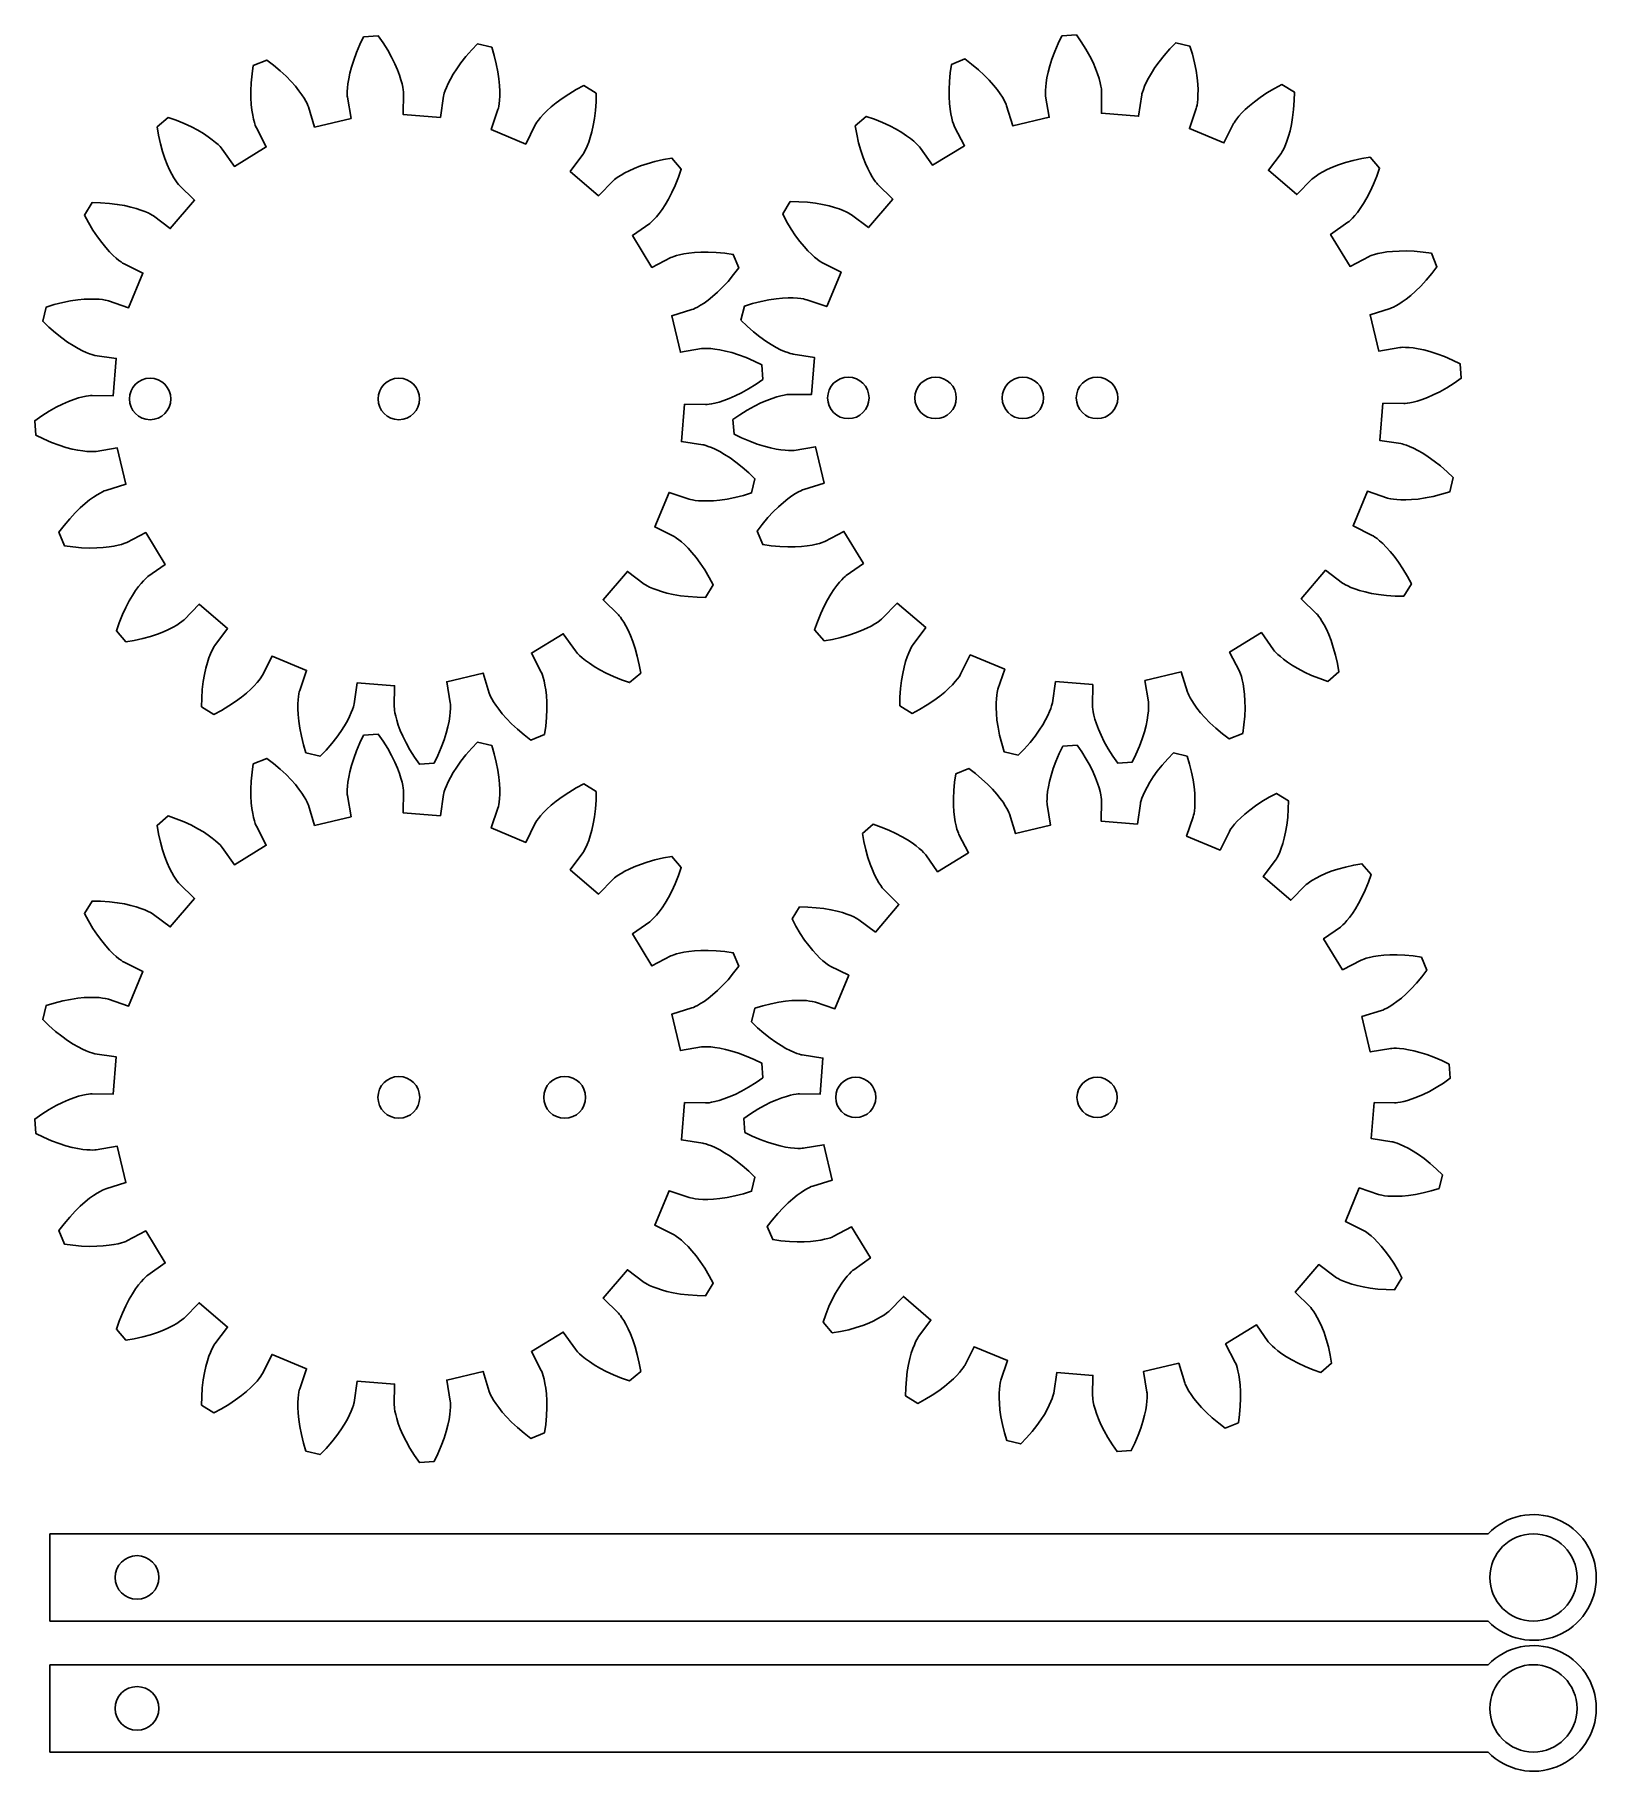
# Model space of a CAD drawing. Header units: inches. Extents: x 8.96 to 13.43, y 0.82 to 5.79.
import ezdxf

# ---------------------------------------------------------------- set-up
doc = ezdxf.new("R2010")
doc.units = ezdxf.units.IN
doc.header["$MEASUREMENT"] = 0
doc.layers.add('cut$gears2', color=7, linetype='Continuous', true_color=0x000000)
doc.layers.add('cut$sticks2', color=7, linetype='Continuous', true_color=0x000000)

msp = doc.modelspace()

# ---------------------------------------------------------------- linework, layer by layer
at = {"layer": 'cut$gears2'}
for points in [[(10.8182, 4.7348), (10.8787, 4.7339), (10.883, 4.7341), (10.8885, 4.7347), (10.896, 4.7359), (10.9056, 4.738), (10.9172, 4.7411), (10.9308, 4.7454), (10.9461, 4.7512), (10.9631, 4.7586), (10.9817, 4.7678), (11.0018, 4.7789), (11.0231, 4.7923), (11.043, 4.8062), (11.0398, 4.8478), (11.018, 4.8585), (10.9949, 4.8684), (10.9734, 4.8764), (10.9536, 4.8827), (10.9356, 4.8874), (10.9196, 4.8907), (10.9056, 4.8929), (10.8936, 4.8942), (10.8838, 4.8948), (10.8762, 4.8948), (10.8707, 4.8946), (10.8674, 4.8943), (10.8067, 4.884), (10.7819, 4.9882), (10.8397, 5.006), (10.8438, 5.0076), (10.8488, 5.0099), (10.8556, 5.0133), (10.8641, 5.0183), (10.8742, 5.0248), (10.8857, 5.0331), (10.8985, 5.0433), (10.9124, 5.0556), (10.9273, 5.0701), (10.9429, 5.0869), (10.959, 5.1062), (10.9737, 5.1256), (10.9578, 5.1642), (10.9337, 5.1676), (10.9087, 5.1699), (10.8858, 5.1709), (10.865, 5.1707), (10.8465, 5.1696), (10.8302, 5.1679), (10.8162, 5.1656), (10.8044, 5.1632), (10.7949, 5.1607), (10.7876, 5.1584), (10.7825, 5.1564), (10.7795, 5.1552), (10.7249, 5.1266), (10.6691, 5.218), (10.7186, 5.2528), (10.722, 5.2556), (10.726, 5.2593), (10.7314, 5.2647), (10.738, 5.272), (10.7456, 5.2813), (10.754, 5.2928), (10.763, 5.3065), (10.7724, 5.3225), (10.7821, 5.3409), (10.7917, 5.3617), (10.8011, 5.385), (10.8091, 5.4079), (10.782, 5.4398), (10.7581, 5.4356), (10.7335, 5.43), (10.7114, 5.4239), (10.6918, 5.4173), (10.6745, 5.4105), (10.6595, 5.4038), (10.6469, 5.3974), (10.6364, 5.3914), (10.6282, 5.3861), (10.6219, 5.3816), (10.6177, 5.3782), (10.6152, 5.3761), (10.5721, 5.332), (10.4908, 5.4017), (10.5271, 5.4501), (10.5295, 5.4538), (10.5322, 5.4586), (10.5356, 5.4654), (10.5396, 5.4744), (10.544, 5.4856), (10.5484, 5.4991), (10.5528, 5.5149), (10.5568, 5.533), (10.5603, 5.5535), (10.563, 5.5762), (10.5648, 5.6013), (10.5652, 5.6256), (10.5297, 5.6475), (10.5082, 5.6361), (10.4866, 5.6233), (10.4675, 5.6106), (10.4508, 5.5982), (10.4364, 5.5865), (10.4243, 5.5755), (10.4142, 5.5654), (10.4062, 5.5565), (10.4, 5.5489), (10.3954, 5.5427), (10.3924, 5.5382), (10.3907, 5.5354), (10.3633, 5.4802), (10.2645, 5.5214), (10.284, 5.5786), (10.2852, 5.5828), (10.2863, 5.5882), (10.2874, 5.5957), (10.2885, 5.6055), (10.2891, 5.6175), (10.2892, 5.6317), (10.2884, 5.6481), (10.2867, 5.6666), (10.2837, 5.6871), (10.2792, 5.7096), (10.2731, 5.734), (10.2661, 5.7573), (10.2255, 5.7671), (10.2086, 5.7496), (10.192, 5.7308), (10.1777, 5.7128), (10.1657, 5.6959), (10.1557, 5.6802), (10.1475, 5.666), (10.1411, 5.6534), (10.1362, 5.6424), (10.1326, 5.6332), (10.1302, 5.626), (10.1287, 5.6207), (10.128, 5.6175), (10.119, 5.5566), (10.0123, 5.5652), (10.0132, 5.6257), (10.0129, 5.6301), (10.0123, 5.6355), (10.0111, 5.643), (10.0091, 5.6526), (10.006, 5.6643), (10.0016, 5.6778), (9.9959, 5.6931), (9.9885, 5.7102), (9.9793, 5.7288), (9.9681, 5.7488), (9.9548, 5.7701), (9.9409, 5.79), (9.8992, 5.7868), (9.8885, 5.765), (9.8786, 5.7419), (9.8706, 5.7204), (9.8644, 5.7006), (9.8597, 5.6827), (9.8563, 5.6666), (9.8541, 5.6526), (9.8528, 5.6407), (9.8523, 5.6308), (9.8522, 5.6232), (9.8524, 5.6177), (9.8527, 5.6145), (9.863, 5.5537), (9.7588, 5.5289), (9.741, 5.5868), (9.7394, 5.5908), (9.7372, 5.5958), (9.7337, 5.6026), (9.7288, 5.6111), (9.7222, 5.6212), (9.7139, 5.6327), (9.7037, 5.6455), (9.6914, 5.6595), (9.6769, 5.6743), (9.6601, 5.6899), (9.6408, 5.7061), (9.6215, 5.7207), (9.5828, 5.7048), (9.5794, 5.6808), (9.5771, 5.6557), (9.5762, 5.6328), (9.5763, 5.6121), (9.5774, 5.5935), (9.5792, 5.5772), (9.5814, 5.5632), (9.5839, 5.5514), (9.5864, 5.5419), (9.5887, 5.5346), (9.5906, 5.5295), (9.5919, 5.5265), (9.6204, 5.4719), (9.529, 5.4161), (9.4942, 5.4656), (9.4914, 5.469), (9.4878, 5.4731), (9.4823, 5.4784), (9.475, 5.485), (9.4657, 5.4926), (9.4542, 5.501), (9.4406, 5.51), (9.4246, 5.5194), (9.4062, 5.5291), (9.3854, 5.5387), (9.3621, 5.5481), (9.3391, 5.5561), (9.3073, 5.529), (9.3115, 5.5051), (9.317, 5.4806), (9.3232, 5.4585), (9.3298, 5.4388), (9.3365, 5.4215), (9.3432, 5.4065), (9.3497, 5.3939), (9.3557, 5.3835), (9.361, 5.3752), (9.3654, 5.369), (9.3688, 5.3647), (9.371, 5.3622), (9.415, 5.3191), (9.3453, 5.2379), (9.2969, 5.2741), (9.2932, 5.2765), (9.2885, 5.2792), (9.2816, 5.2827), (9.2727, 5.2867), (9.2614, 5.291), (9.248, 5.2954), (9.2322, 5.2998), (9.214, 5.3038), (9.1936, 5.3073), (9.1708, 5.31), (9.1457, 5.3118), (9.1214, 5.3123), (9.0995, 5.2767), (9.1109, 5.2552), (9.1238, 5.2336), (9.1365, 5.2145), (9.1488, 5.1978), (9.1606, 5.1835), (9.1716, 5.1713), (9.1816, 5.1613), (9.1905, 5.1532), (9.1981, 5.147), (9.2043, 5.1424), (9.2088, 5.1394), (9.2117, 5.1377), (9.2668, 5.1104), (9.2257, 5.0115), (9.1684, 5.0311), (9.1642, 5.0322), (9.1588, 5.0333), (9.1513, 5.0345), (9.1415, 5.0355), (9.1295, 5.0361), (9.1153, 5.0362), (9.0989, 5.0355), (9.0804, 5.0337), (9.0599, 5.0307), (9.0374, 5.0263), (9.013, 5.0202), (8.9898, 5.0131), (8.9799, 4.9725), (8.9974, 4.9556), (9.0163, 4.939), (9.0343, 4.9248), (9.0512, 4.9127), (9.0668, 4.9027), (9.081, 4.8945), (9.0937, 4.8881), (9.1046, 4.8832), (9.1138, 4.8796), (9.121, 4.8772), (9.1263, 4.8757), (9.1295, 4.875), (9.1904, 4.866), (9.1818, 4.7593), (9.1213, 4.7602), (9.117, 4.76), (9.1115, 4.7594), (9.104, 4.7581), (9.0944, 4.7561), (9.0828, 4.753), (9.0692, 4.7487), (9.0539, 4.7429), (9.0369, 4.7355), (9.0183, 4.7263), (8.9982, 4.7151), (8.9769, 4.7018), (8.957, 4.6879), (8.9602, 4.6462), (8.982, 4.6356), (9.0051, 4.6256), (9.0266, 4.6177), (9.0464, 4.6114), (9.0644, 4.6067), (9.0804, 4.6033), (9.0944, 4.6011), (9.1064, 4.5998), (9.1162, 4.5993), (9.1238, 4.5992), (9.1293, 4.5995), (9.1326, 4.5997), (9.1933, 4.61), (9.2181, 4.5059), (9.1603, 4.488), (9.1562, 4.4865), (9.1512, 4.4842), (9.1444, 4.4807), (9.1359, 4.4758), (9.1258, 4.4693), (9.1143, 4.461), (9.1015, 4.4507), (9.0876, 4.4384), (9.0727, 4.4239), (9.0571, 4.4071), (9.041, 4.3879), (9.0263, 4.3685), (9.0422, 4.3299), (9.0663, 4.3264), (9.0913, 4.3241), (9.1142, 4.3232), (9.135, 4.3234), (9.1535, 4.3244), (9.1698, 4.3262), (9.1838, 4.3284), (9.1956, 4.3309), (9.2051, 4.3334), (9.2124, 4.3357), (9.2175, 4.3376), (9.2205, 4.3389), (9.2751, 4.3674), (9.3309, 4.276), (9.2814, 4.2412), (9.278, 4.2385), (9.274, 4.2348), (9.2686, 4.2294), (9.262, 4.222), (9.2544, 4.2127), (9.246, 4.2013), (9.237, 4.1876), (9.2276, 4.1716), (9.2179, 4.1532), (9.2083, 4.1324), (9.1989, 4.1091), (9.1909, 4.0861), (9.218, 4.0543), (9.2419, 4.0585), (9.2665, 4.064), (9.2886, 4.0702), (9.3082, 4.0768), (9.3255, 4.0835), (9.3405, 4.0903), (9.3531, 4.0967), (9.3636, 4.1027), (9.3718, 4.108), (9.3781, 4.1125), (9.3823, 4.1159), (9.3848, 4.118), (9.4279, 4.162), (9.5092, 4.0923), (9.4729, 4.0439), (9.4705, 4.0403), (9.4678, 4.0355), (9.4644, 4.0287), (9.4604, 4.0197), (9.456, 4.0085), (9.4516, 3.995), (9.4472, 3.9792), (9.4432, 3.9611), (9.4397, 3.9406), (9.437, 3.9178), (9.4352, 3.8928), (9.4348, 3.8685), (9.4703, 3.8466), (9.4918, 3.8579), (9.5134, 3.8708), (9.5325, 3.8835), (9.5492, 3.8958), (9.5636, 3.9076), (9.5757, 3.9186), (9.5858, 3.9286), (9.5938, 3.9376), (9.6, 3.9452), (9.6046, 3.9513), (9.6076, 3.9559), (9.6093, 3.9587), (9.6367, 4.0139), (9.7355, 3.9727), (9.716, 3.9154), (9.7148, 3.9112), (9.7137, 3.9059), (9.7126, 3.8983), (9.7115, 3.8885), (9.7109, 3.8765), (9.7108, 3.8623), (9.7116, 3.846), (9.7133, 3.8275), (9.7163, 3.8069), (9.7208, 3.7844), (9.7269, 3.76), (9.7339, 3.7368), (9.7745, 3.727), (9.7914, 3.7444), (9.808, 3.7633), (9.8223, 3.7813), (9.8343, 3.7982), (9.8443, 3.8138), (9.8525, 3.828), (9.8589, 3.8407), (9.8638, 3.8517), (9.8674, 3.8608), (9.8698, 3.8681), (9.8713, 3.8733), (9.872, 3.8765), (9.881, 3.9375), (9.9877, 3.9289), (9.9868, 3.8684), (9.9871, 3.864), (9.9877, 3.8586), (9.9889, 3.851), (9.9909, 3.8414), (9.994, 3.8298), (9.9984, 3.8163), (10.0041, 3.8009), (10.0115, 3.7839), (10.0207, 3.7653), (10.0319, 3.7453), (10.0452, 3.724), (10.0591, 3.704), (10.1008, 3.7072), (10.1115, 3.729), (10.1214, 3.7521), (10.1294, 3.7736), (10.1356, 3.7934), (10.1403, 3.8114), (10.1437, 3.8274), (10.1459, 3.8415), (10.1472, 3.8534), (10.1477, 3.8632), (10.1478, 3.8709), (10.1476, 3.8763), (10.1473, 3.8796), (10.137, 3.9403), (10.2412, 3.9651), (10.259, 3.9073), (10.2606, 3.9032), (10.2628, 3.8983), (10.2663, 3.8915), (10.2712, 3.8829), (10.2778, 3.8729), (10.2861, 3.8613), (10.2963, 3.8485), (10.3086, 3.8346), (10.3231, 3.8197), (10.3399, 3.8041), (10.3592, 3.788), (10.3785, 3.7733), (10.4172, 3.7893), (10.4206, 3.8133), (10.4229, 3.8383), (10.4238, 3.8613), (10.4237, 3.882), (10.4226, 3.9006), (10.4208, 3.9168), (10.4186, 3.9309), (10.4161, 3.9426), (10.4136, 3.9521), (10.4113, 3.9594), (10.4094, 3.9645), (10.4081, 3.9676), (10.3796, 4.0221), (10.471, 4.0779), (10.5058, 4.0284), (10.5086, 4.025), (10.5122, 4.021), (10.5177, 4.0156), (10.525, 4.0091), (10.5343, 4.0015), (10.5458, 3.9931), (10.5594, 3.9841), (10.5754, 3.9746), (10.5938, 3.965), (10.6146, 3.9553), (10.6379, 3.9459), (10.6609, 3.938), (10.6927, 3.965), (10.6885, 3.989), (10.683, 4.0135), (10.6768, 4.0356), (10.6702, 4.0553), (10.6635, 4.0726), (10.6568, 4.0875), (10.6503, 4.1002), (10.6443, 4.1106), (10.639, 4.1189), (10.6346, 4.1251), (10.6312, 4.1294), (10.629, 4.1318), (10.585, 4.1749), (10.6547, 4.2562), (10.7031, 4.2199), (10.7068, 4.2175), (10.7115, 4.2148), (10.7184, 4.2114), (10.7273, 4.2074), (10.7386, 4.2031), (10.752, 4.1986), (10.7678, 4.1943), (10.786, 4.1902), (10.8064, 4.1867), (10.8292, 4.184), (10.8543, 4.1823), (10.8786, 4.1818), (10.9005, 4.2174), (10.8891, 4.2389), (10.8762, 4.2604), (10.8635, 4.2796), (10.8512, 4.2962), (10.8394, 4.3106), (10.8284, 4.3228), (10.8184, 4.3328), (10.8095, 4.3409), (10.8019, 4.3471), (10.7957, 4.3516), (10.7912, 4.3546), (10.7883, 4.3563), (10.7332, 4.3837), (10.7743, 4.4825), (10.8316, 4.463), (10.8358, 4.4619), (10.8412, 4.4608), (10.8487, 4.4596), (10.8585, 4.4586), (10.8705, 4.4579), (10.8847, 4.4579), (10.9011, 4.4586), (10.9196, 4.4604), (10.9401, 4.4634), (10.9626, 4.4678), (10.987, 4.4739), (11.0102, 4.481), (11.0201, 4.5216), (11.0026, 4.5385), (10.9837, 4.555), (10.9657, 4.5693), (10.9488, 4.5813), (10.9332, 4.5914), (10.919, 4.5995), (10.9063, 4.606), (10.8954, 4.6109), (10.8862, 4.6144), (10.879, 4.6169), (10.8737, 4.6183), (10.8705, 4.6191), (10.8096, 4.628)], [(10.8182, 4.7348), (10.8787, 4.7339), (10.883, 4.7341), (10.8885, 4.7347), (10.896, 4.7359), (10.9056, 4.738), (10.9172, 4.7411), (10.9308, 4.7454), (10.9461, 4.7512), (10.9631, 4.7586), (10.9817, 4.7678), (11.0018, 4.7789), (11.0231, 4.7923), (11.043, 4.8062), (11.0398, 4.8478), (11.018, 4.8585), (10.9949, 4.8684), (10.9734, 4.8764), (10.9536, 4.8827), (10.9356, 4.8874), (10.9196, 4.8907), (10.9056, 4.8929), (10.8936, 4.8942), (10.8838, 4.8948), (10.8762, 4.8948), (10.8707, 4.8946), (10.8674, 4.8943), (10.8067, 4.884), (10.7819, 4.9882), (10.8397, 5.006), (10.8438, 5.0076), (10.8488, 5.0099), (10.8556, 5.0133), (10.8641, 5.0183), (10.8742, 5.0248), (10.8857, 5.0331), (10.8985, 5.0433), (10.9124, 5.0556), (10.9273, 5.0701), (10.9429, 5.0869), (10.959, 5.1062), (10.9737, 5.1256), (10.9578, 5.1642), (10.9337, 5.1676), (10.9087, 5.1699), (10.8858, 5.1709), (10.865, 5.1707), (10.8465, 5.1696), (10.8302, 5.1679), (10.8162, 5.1656), (10.8044, 5.1632), (10.7949, 5.1607), (10.7876, 5.1584), (10.7825, 5.1564), (10.7795, 5.1552), (10.7249, 5.1266), (10.6691, 5.218), (10.7186, 5.2528), (10.722, 5.2556), (10.726, 5.2593), (10.7314, 5.2647), (10.738, 5.272), (10.7456, 5.2813), (10.754, 5.2928), (10.763, 5.3065), (10.7724, 5.3225), (10.7821, 5.3409), (10.7917, 5.3617), (10.8011, 5.385), (10.8091, 5.4079), (10.782, 5.4398), (10.7581, 5.4356), (10.7335, 5.43), (10.7114, 5.4239), (10.6918, 5.4173), (10.6745, 5.4105), (10.6595, 5.4038), (10.6469, 5.3974), (10.6364, 5.3914), (10.6282, 5.3861), (10.6219, 5.3816), (10.6177, 5.3782), (10.6152, 5.3761), (10.5721, 5.332), (10.4908, 5.4017), (10.5271, 5.4501), (10.5295, 5.4538), (10.5322, 5.4586), (10.5356, 5.4654), (10.5396, 5.4744), (10.544, 5.4856), (10.5484, 5.4991), (10.5528, 5.5149), (10.5568, 5.533), (10.5603, 5.5535), (10.563, 5.5762), (10.5648, 5.6013), (10.5652, 5.6256), (10.5297, 5.6475), (10.5082, 5.6361), (10.4866, 5.6233), (10.4675, 5.6106), (10.4508, 5.5982), (10.4364, 5.5865), (10.4243, 5.5755), (10.4142, 5.5654), (10.4062, 5.5565), (10.4, 5.5489), (10.3954, 5.5427), (10.3924, 5.5382), (10.3907, 5.5354), (10.3633, 5.4802), (10.2645, 5.5214), (10.284, 5.5786), (10.2852, 5.5828), (10.2863, 5.5882), (10.2874, 5.5957), (10.2885, 5.6055), (10.2891, 5.6175), (10.2892, 5.6317), (10.2884, 5.6481), (10.2867, 5.6666), (10.2837, 5.6871), (10.2792, 5.7096), (10.2731, 5.734), (10.2661, 5.7573), (10.2255, 5.7671), (10.2086, 5.7496), (10.192, 5.7308), (10.1777, 5.7128), (10.1657, 5.6959), (10.1557, 5.6802), (10.1475, 5.666), (10.1411, 5.6534), (10.1362, 5.6424), (10.1326, 5.6332), (10.1302, 5.626), (10.1287, 5.6207), (10.128, 5.6175), (10.119, 5.5566), (10.0123, 5.5652), (10.0132, 5.6257), (10.0129, 5.6301), (10.0123, 5.6355), (10.0111, 5.643), (10.0091, 5.6526), (10.006, 5.6643), (10.0016, 5.6778), (9.9959, 5.6931), (9.9885, 5.7102), (9.9793, 5.7288), (9.9681, 5.7488), (9.9548, 5.7701), (9.9409, 5.79), (9.8992, 5.7868), (9.8885, 5.765), (9.8786, 5.7419), (9.8706, 5.7204), (9.8644, 5.7006), (9.8597, 5.6827), (9.8563, 5.6666), (9.8541, 5.6526), (9.8528, 5.6407), (9.8523, 5.6308), (9.8522, 5.6232), (9.8524, 5.6177), (9.8527, 5.6145), (9.863, 5.5537), (9.7588, 5.5289), (9.741, 5.5868), (9.7394, 5.5908), (9.7372, 5.5958), (9.7337, 5.6026), (9.7288, 5.6111), (9.7222, 5.6212), (9.7139, 5.6327), (9.7037, 5.6455), (9.6914, 5.6595), (9.6769, 5.6743), (9.6601, 5.6899), (9.6408, 5.7061), (9.6215, 5.7207), (9.5828, 5.7048), (9.5794, 5.6808), (9.5771, 5.6557), (9.5762, 5.6328), (9.5763, 5.6121), (9.5774, 5.5935), (9.5792, 5.5772), (9.5814, 5.5632), (9.5839, 5.5514), (9.5864, 5.5419), (9.5887, 5.5346), (9.5906, 5.5295), (9.5919, 5.5265), (9.6204, 5.4719), (9.529, 5.4161), (9.4942, 5.4656), (9.4914, 5.469), (9.4878, 5.4731), (9.4823, 5.4784), (9.475, 5.485), (9.4657, 5.4926), (9.4542, 5.501), (9.4406, 5.51), (9.4246, 5.5194), (9.4062, 5.5291), (9.3854, 5.5387), (9.3621, 5.5481), (9.3391, 5.5561), (9.3073, 5.529), (9.3115, 5.5051), (9.317, 5.4806), (9.3232, 5.4585), (9.3298, 5.4388), (9.3365, 5.4215), (9.3432, 5.4065), (9.3497, 5.3939), (9.3557, 5.3835), (9.361, 5.3752), (9.3654, 5.369), (9.3688, 5.3647), (9.371, 5.3622), (9.415, 5.3191), (9.3453, 5.2379), (9.2969, 5.2741), (9.2932, 5.2765), (9.2885, 5.2792), (9.2816, 5.2827), (9.2727, 5.2867), (9.2614, 5.291), (9.248, 5.2954), (9.2322, 5.2998), (9.214, 5.3038), (9.1936, 5.3073), (9.1708, 5.31), (9.1457, 5.3118), (9.1214, 5.3123), (9.0995, 5.2767), (9.1109, 5.2552), (9.1238, 5.2336), (9.1365, 5.2145), (9.1488, 5.1978), (9.1606, 5.1835), (9.1716, 5.1713), (9.1816, 5.1613), (9.1905, 5.1532), (9.1981, 5.147), (9.2043, 5.1424), (9.2088, 5.1394), (9.2117, 5.1377), (9.2668, 5.1104), (9.2257, 5.0115), (9.1684, 5.0311), (9.1642, 5.0322), (9.1588, 5.0333), (9.1513, 5.0345), (9.1415, 5.0355), (9.1295, 5.0361), (9.1153, 5.0362), (9.0989, 5.0355), (9.0804, 5.0337), (9.0599, 5.0307), (9.0374, 5.0263), (9.013, 5.0202), (8.9898, 5.0131), (8.9799, 4.9725), (8.9974, 4.9556), (9.0163, 4.939), (9.0343, 4.9248), (9.0512, 4.9127), (9.0668, 4.9027), (9.081, 4.8945), (9.0937, 4.8881), (9.1046, 4.8832), (9.1138, 4.8796), (9.121, 4.8772), (9.1263, 4.8757), (9.1295, 4.875), (9.1904, 4.866), (9.1818, 4.7593), (9.1213, 4.7602), (9.117, 4.76), (9.1115, 4.7594), (9.104, 4.7581), (9.0944, 4.7561), (9.0828, 4.753), (9.0692, 4.7487), (9.0539, 4.7429), (9.0369, 4.7355), (9.0183, 4.7263), (8.9982, 4.7151), (8.9769, 4.7018), (8.957, 4.6879), (8.9602, 4.6462), (8.982, 4.6356), (9.0051, 4.6256), (9.0266, 4.6177), (9.0464, 4.6114), (9.0644, 4.6067), (9.0804, 4.6033), (9.0944, 4.6011), (9.1064, 4.5998), (9.1162, 4.5993), (9.1238, 4.5992), (9.1293, 4.5995), (9.1326, 4.5997), (9.1933, 4.61), (9.2181, 4.5059), (9.1603, 4.488), (9.1562, 4.4865), (9.1512, 4.4842), (9.1444, 4.4807), (9.1359, 4.4758), (9.1258, 4.4693), (9.1143, 4.461), (9.1015, 4.4507), (9.0876, 4.4384), (9.0727, 4.4239), (9.0571, 4.4071), (9.041, 4.3879), (9.0263, 4.3685), (9.0422, 4.3299), (9.0663, 4.3264), (9.0913, 4.3241), (9.1142, 4.3232), (9.135, 4.3234), (9.1535, 4.3244), (9.1698, 4.3262), (9.1838, 4.3284), (9.1956, 4.3309), (9.2051, 4.3334), (9.2124, 4.3357), (9.2175, 4.3376), (9.2205, 4.3389), (9.2751, 4.3674), (9.3309, 4.276), (9.2814, 4.2412), (9.278, 4.2385), (9.274, 4.2348), (9.2686, 4.2294), (9.262, 4.222), (9.2544, 4.2127), (9.246, 4.2013), (9.237, 4.1876), (9.2276, 4.1716), (9.2179, 4.1532), (9.2083, 4.1324), (9.1989, 4.1091), (9.1909, 4.0861), (9.218, 4.0543), (9.2419, 4.0585), (9.2665, 4.064), (9.2886, 4.0702), (9.3082, 4.0768), (9.3255, 4.0835), (9.3405, 4.0903), (9.3531, 4.0967), (9.3636, 4.1027), (9.3718, 4.108), (9.3781, 4.1125), (9.3823, 4.1159), (9.3848, 4.118), (9.4279, 4.162), (9.5092, 4.0923), (9.4729, 4.0439), (9.4705, 4.0403), (9.4678, 4.0355), (9.4644, 4.0287), (9.4604, 4.0197), (9.456, 4.0085), (9.4516, 3.995), (9.4472, 3.9792), (9.4432, 3.9611), (9.4397, 3.9406), (9.437, 3.9178), (9.4352, 3.8928), (9.4348, 3.8685), (9.4703, 3.8466), (9.4918, 3.8579), (9.5134, 3.8708), (9.5325, 3.8835), (9.5492, 3.8958), (9.5636, 3.9076), (9.5757, 3.9186), (9.5858, 3.9286), (9.5938, 3.9376), (9.6, 3.9452), (9.6046, 3.9513), (9.6076, 3.9559), (9.6093, 3.9587), (9.6367, 4.0139), (9.7355, 3.9727), (9.716, 3.9154), (9.7148, 3.9112), (9.7137, 3.9059), (9.7126, 3.8983), (9.7115, 3.8885), (9.7109, 3.8765), (9.7108, 3.8623), (9.7116, 3.846), (9.7133, 3.8275), (9.7163, 3.8069), (9.7208, 3.7844), (9.7269, 3.76), (9.7339, 3.7368), (9.7745, 3.727), (9.7914, 3.7444), (9.808, 3.7633), (9.8223, 3.7813), (9.8343, 3.7982), (9.8443, 3.8138), (9.8525, 3.828), (9.8589, 3.8407), (9.8638, 3.8517), (9.8674, 3.8608), (9.8698, 3.8681), (9.8713, 3.8733), (9.872, 3.8765), (9.881, 3.9375), (9.9877, 3.9289), (9.9868, 3.8684), (9.9871, 3.864), (9.9877, 3.8586), (9.9889, 3.851), (9.9909, 3.8414), (9.994, 3.8298), (9.9984, 3.8163), (10.0041, 3.8009), (10.0115, 3.7839), (10.0207, 3.7653), (10.0319, 3.7453), (10.0452, 3.724), (10.0591, 3.704), (10.1008, 3.7072), (10.1115, 3.729), (10.1214, 3.7521), (10.1294, 3.7736), (10.1356, 3.7934), (10.1403, 3.8114), (10.1437, 3.8274), (10.1459, 3.8415), (10.1472, 3.8534), (10.1477, 3.8632), (10.1478, 3.8709), (10.1476, 3.8763), (10.1473, 3.8796), (10.137, 3.9403), (10.2412, 3.9651), (10.259, 3.9073), (10.2606, 3.9032), (10.2628, 3.8983), (10.2663, 3.8915), (10.2712, 3.8829), (10.2778, 3.8729), (10.2861, 3.8613), (10.2963, 3.8485), (10.3086, 3.8346), (10.3231, 3.8197), (10.3399, 3.8041), (10.3592, 3.788), (10.3785, 3.7733), (10.4172, 3.7893), (10.4206, 3.8133), (10.4229, 3.8383), (10.4238, 3.8613), (10.4237, 3.882), (10.4226, 3.9006), (10.4208, 3.9168), (10.4186, 3.9309), (10.4161, 3.9426), (10.4136, 3.9521), (10.4113, 3.9594), (10.4094, 3.9645), (10.4081, 3.9676), (10.3796, 4.0221), (10.471, 4.0779), (10.5058, 4.0284), (10.5086, 4.025), (10.5122, 4.021), (10.5177, 4.0156), (10.525, 4.0091), (10.5343, 4.0015), (10.5458, 3.9931), (10.5594, 3.9841), (10.5754, 3.9746), (10.5938, 3.965), (10.6146, 3.9553), (10.6379, 3.9459), (10.6609, 3.938), (10.6927, 3.965), (10.6885, 3.989), (10.683, 4.0135), (10.6768, 4.0356), (10.6702, 4.0553), (10.6635, 4.0726), (10.6568, 4.0875), (10.6503, 4.1002), (10.6443, 4.1106), (10.639, 4.1189), (10.6346, 4.1251), (10.6312, 4.1294), (10.629, 4.1318), (10.585, 4.1749), (10.6547, 4.2562), (10.7031, 4.2199), (10.7068, 4.2175), (10.7115, 4.2148), (10.7184, 4.2114), (10.7273, 4.2074), (10.7386, 4.2031), (10.752, 4.1986), (10.7678, 4.1943), (10.786, 4.1902), (10.8064, 4.1867), (10.8292, 4.184), (10.8543, 4.1823), (10.8786, 4.1818), (10.9005, 4.2174), (10.8891, 4.2389), (10.8762, 4.2604), (10.8635, 4.2796), (10.8512, 4.2962), (10.8394, 4.3106), (10.8284, 4.3228), (10.8184, 4.3328), (10.8095, 4.3409), (10.8019, 4.3471), (10.7957, 4.3516), (10.7912, 4.3546), (10.7883, 4.3563), (10.7332, 4.3837), (10.7743, 4.4825), (10.8316, 4.463), (10.8358, 4.4619), (10.8412, 4.4608), (10.8487, 4.4596), (10.8585, 4.4586), (10.8705, 4.4579), (10.8847, 4.4579), (10.9011, 4.4586), (10.9196, 4.4604), (10.9401, 4.4634), (10.9626, 4.4678), (10.987, 4.4739), (11.0102, 4.481), (11.0201, 4.5216), (11.0026, 4.5385), (10.9837, 4.555), (10.9657, 4.5693), (10.9488, 4.5813), (10.9332, 4.5914), (10.919, 4.5995), (10.9063, 4.606), (10.8954, 4.6109), (10.8862, 4.6144), (10.879, 4.6169), (10.8737, 4.6183), (10.8705, 4.6191), (10.8096, 4.628)], [(10.8182, 4.7348), (10.8787, 4.7339), (10.883, 4.7341), (10.8885, 4.7347), (10.896, 4.7359), (10.9056, 4.738), (10.9172, 4.7411), (10.9308, 4.7454), (10.9461, 4.7512), (10.9631, 4.7586), (10.9817, 4.7678), (11.0018, 4.7789), (11.0231, 4.7923), (11.043, 4.8062), (11.0398, 4.8478), (11.018, 4.8585), (10.9949, 4.8684), (10.9734, 4.8764), (10.9536, 4.8827), (10.9356, 4.8874), (10.9196, 4.8907), (10.9056, 4.8929), (10.8936, 4.8942), (10.8838, 4.8948), (10.8762, 4.8948), (10.8707, 4.8946), (10.8674, 4.8943), (10.8067, 4.884), (10.7819, 4.9882), (10.8397, 5.006), (10.8438, 5.0076), (10.8488, 5.0099), (10.8556, 5.0133), (10.8641, 5.0183), (10.8742, 5.0248), (10.8857, 5.0331), (10.8985, 5.0433), (10.9124, 5.0556), (10.9273, 5.0701), (10.9429, 5.0869), (10.959, 5.1062), (10.9737, 5.1256), (10.9578, 5.1642), (10.9337, 5.1676), (10.9087, 5.1699), (10.8858, 5.1709), (10.865, 5.1707), (10.8465, 5.1696), (10.8302, 5.1679), (10.8162, 5.1656), (10.8044, 5.1632), (10.7949, 5.1607), (10.7876, 5.1584), (10.7825, 5.1564), (10.7795, 5.1552), (10.7249, 5.1266), (10.6691, 5.218), (10.7186, 5.2528), (10.722, 5.2556), (10.726, 5.2593), (10.7314, 5.2647), (10.738, 5.272), (10.7456, 5.2813), (10.754, 5.2928), (10.763, 5.3065), (10.7724, 5.3225), (10.7821, 5.3409), (10.7917, 5.3617), (10.8011, 5.385), (10.8091, 5.4079), (10.782, 5.4398), (10.7581, 5.4356), (10.7335, 5.43), (10.7114, 5.4239), (10.6918, 5.4173), (10.6745, 5.4105), (10.6595, 5.4038), (10.6469, 5.3974), (10.6364, 5.3914), (10.6282, 5.3861), (10.6219, 5.3816), (10.6177, 5.3782), (10.6152, 5.3761), (10.5721, 5.332), (10.4908, 5.4017), (10.5271, 5.4501), (10.5295, 5.4538), (10.5322, 5.4586), (10.5356, 5.4654), (10.5396, 5.4744), (10.544, 5.4856), (10.5484, 5.4991), (10.5528, 5.5149), (10.5568, 5.533), (10.5603, 5.5535), (10.563, 5.5762), (10.5648, 5.6013), (10.5652, 5.6256), (10.5297, 5.6475), (10.5082, 5.6361), (10.4866, 5.6233), (10.4675, 5.6106), (10.4508, 5.5982), (10.4364, 5.5865), (10.4243, 5.5755), (10.4142, 5.5654), (10.4062, 5.5565), (10.4, 5.5489), (10.3954, 5.5427), (10.3924, 5.5382), (10.3907, 5.5354), (10.3633, 5.4802), (10.2645, 5.5214), (10.284, 5.5786), (10.2852, 5.5828), (10.2863, 5.5882), (10.2874, 5.5957), (10.2885, 5.6055), (10.2891, 5.6175), (10.2892, 5.6317), (10.2884, 5.6481), (10.2867, 5.6666), (10.2837, 5.6871), (10.2792, 5.7096), (10.2731, 5.734), (10.2661, 5.7573), (10.2255, 5.7671), (10.2086, 5.7496), (10.192, 5.7308), (10.1777, 5.7128), (10.1657, 5.6959), (10.1557, 5.6802), (10.1475, 5.666), (10.1411, 5.6534), (10.1362, 5.6424), (10.1326, 5.6332), (10.1302, 5.626), (10.1287, 5.6207), (10.128, 5.6175), (10.119, 5.5566), (10.0123, 5.5652), (10.0132, 5.6257), (10.0129, 5.6301), (10.0123, 5.6355), (10.0111, 5.643), (10.0091, 5.6526), (10.006, 5.6643), (10.0016, 5.6778), (9.9959, 5.6931), (9.9885, 5.7102), (9.9793, 5.7288), (9.9681, 5.7488), (9.9548, 5.7701), (9.9409, 5.79), (9.8992, 5.7868), (9.8885, 5.765), (9.8786, 5.7419), (9.8706, 5.7204), (9.8644, 5.7006), (9.8597, 5.6827), (9.8563, 5.6666), (9.8541, 5.6526), (9.8528, 5.6407), (9.8523, 5.6308), (9.8522, 5.6232), (9.8524, 5.6177), (9.8527, 5.6145), (9.863, 5.5537), (9.7588, 5.5289), (9.741, 5.5868), (9.7394, 5.5908), (9.7372, 5.5958), (9.7337, 5.6026), (9.7288, 5.6111), (9.7222, 5.6212), (9.7139, 5.6327), (9.7037, 5.6455), (9.6914, 5.6595), (9.6769, 5.6743), (9.6601, 5.6899), (9.6408, 5.7061), (9.6215, 5.7207), (9.5828, 5.7048), (9.5794, 5.6808), (9.5771, 5.6557), (9.5762, 5.6328), (9.5763, 5.6121), (9.5774, 5.5935), (9.5792, 5.5772), (9.5814, 5.5632), (9.5839, 5.5514), (9.5864, 5.5419), (9.5887, 5.5346), (9.5906, 5.5295), (9.5919, 5.5265), (9.6204, 5.4719), (9.529, 5.4161), (9.4942, 5.4656), (9.4914, 5.469), (9.4878, 5.4731), (9.4823, 5.4784), (9.475, 5.485), (9.4657, 5.4926), (9.4542, 5.501), (9.4406, 5.51), (9.4246, 5.5194), (9.4062, 5.5291), (9.3854, 5.5387), (9.3621, 5.5481), (9.3391, 5.5561), (9.3073, 5.529), (9.3115, 5.5051), (9.317, 5.4806), (9.3232, 5.4585), (9.3298, 5.4388), (9.3365, 5.4215), (9.3432, 5.4065), (9.3497, 5.3939), (9.3557, 5.3835), (9.361, 5.3752), (9.3654, 5.369), (9.3688, 5.3647), (9.371, 5.3622), (9.415, 5.3191), (9.3453, 5.2379), (9.2969, 5.2741), (9.2932, 5.2765), (9.2885, 5.2792), (9.2816, 5.2827), (9.2727, 5.2867), (9.2614, 5.291), (9.248, 5.2954), (9.2322, 5.2998), (9.214, 5.3038), (9.1936, 5.3073), (9.1708, 5.31), (9.1457, 5.3118), (9.1214, 5.3123), (9.0995, 5.2767), (9.1109, 5.2552), (9.1238, 5.2336), (9.1365, 5.2145), (9.1488, 5.1978), (9.1606, 5.1835), (9.1716, 5.1713), (9.1816, 5.1613), (9.1905, 5.1532), (9.1981, 5.147), (9.2043, 5.1424), (9.2088, 5.1394), (9.2117, 5.1377), (9.2668, 5.1104), (9.2257, 5.0115), (9.1684, 5.0311), (9.1642, 5.0322), (9.1588, 5.0333), (9.1513, 5.0345), (9.1415, 5.0355), (9.1295, 5.0361), (9.1153, 5.0362), (9.0989, 5.0355), (9.0804, 5.0337), (9.0599, 5.0307), (9.0374, 5.0263), (9.013, 5.0202), (8.9898, 5.0131), (8.9799, 4.9725), (8.9974, 4.9556), (9.0163, 4.939), (9.0343, 4.9248), (9.0512, 4.9127), (9.0668, 4.9027), (9.081, 4.8945), (9.0937, 4.8881), (9.1046, 4.8832), (9.1138, 4.8796), (9.121, 4.8772), (9.1263, 4.8757), (9.1295, 4.875), (9.1904, 4.866), (9.1818, 4.7593), (9.1213, 4.7602), (9.117, 4.76), (9.1115, 4.7594), (9.104, 4.7581), (9.0944, 4.7561), (9.0828, 4.753), (9.0692, 4.7487), (9.0539, 4.7429), (9.0369, 4.7355), (9.0183, 4.7263), (8.9982, 4.7151), (8.9769, 4.7018), (8.957, 4.6879), (8.9602, 4.6462), (8.982, 4.6356), (9.0051, 4.6256), (9.0266, 4.6177), (9.0464, 4.6114), (9.0644, 4.6067), (9.0804, 4.6033), (9.0944, 4.6011), (9.1064, 4.5998), (9.1162, 4.5993), (9.1238, 4.5992), (9.1293, 4.5995), (9.1326, 4.5997), (9.1933, 4.61), (9.2181, 4.5059), (9.1603, 4.488), (9.1562, 4.4865), (9.1512, 4.4842), (9.1444, 4.4807), (9.1359, 4.4758), (9.1258, 4.4693), (9.1143, 4.461), (9.1015, 4.4507), (9.0876, 4.4384), (9.0727, 4.4239), (9.0571, 4.4071), (9.041, 4.3879), (9.0263, 4.3685), (9.0422, 4.3299), (9.0663, 4.3264), (9.0913, 4.3241), (9.1142, 4.3232), (9.135, 4.3234), (9.1535, 4.3244), (9.1698, 4.3262), (9.1838, 4.3284), (9.1956, 4.3309), (9.2051, 4.3334), (9.2124, 4.3357), (9.2175, 4.3376), (9.2205, 4.3389), (9.2751, 4.3674), (9.3309, 4.276), (9.2814, 4.2412), (9.278, 4.2385), (9.274, 4.2348), (9.2686, 4.2294), (9.262, 4.222), (9.2544, 4.2127), (9.246, 4.2013), (9.237, 4.1876), (9.2276, 4.1716), (9.2179, 4.1532), (9.2083, 4.1324), (9.1989, 4.1091), (9.1909, 4.0861), (9.218, 4.0543), (9.2419, 4.0585), (9.2665, 4.064), (9.2886, 4.0702), (9.3082, 4.0768), (9.3255, 4.0835), (9.3405, 4.0903), (9.3531, 4.0967), (9.3636, 4.1027), (9.3718, 4.108), (9.3781, 4.1125), (9.3823, 4.1159), (9.3848, 4.118), (9.4279, 4.162), (9.5092, 4.0923), (9.4729, 4.0439), (9.4705, 4.0403), (9.4678, 4.0355), (9.4644, 4.0287), (9.4604, 4.0197), (9.456, 4.0085), (9.4516, 3.995), (9.4472, 3.9792), (9.4432, 3.9611), (9.4397, 3.9406), (9.437, 3.9178), (9.4352, 3.8928), (9.4348, 3.8685), (9.4703, 3.8466), (9.4918, 3.8579), (9.5134, 3.8708), (9.5325, 3.8835), (9.5492, 3.8958), (9.5636, 3.9076), (9.5757, 3.9186), (9.5858, 3.9286), (9.5938, 3.9376), (9.6, 3.9452), (9.6046, 3.9513), (9.6076, 3.9559), (9.6093, 3.9587), (9.6367, 4.0139), (9.7355, 3.9727), (9.716, 3.9154), (9.7148, 3.9112), (9.7137, 3.9059), (9.7126, 3.8983), (9.7115, 3.8885), (9.7109, 3.8765), (9.7108, 3.8623), (9.7116, 3.846), (9.7133, 3.8275), (9.7163, 3.8069), (9.7208, 3.7844), (9.7269, 3.76), (9.7339, 3.7368), (9.7745, 3.727), (9.7914, 3.7444), (9.808, 3.7633), (9.8223, 3.7813), (9.8343, 3.7982), (9.8443, 3.8138), (9.8525, 3.828), (9.8589, 3.8407), (9.8638, 3.8517), (9.8674, 3.8608), (9.8698, 3.8681), (9.8713, 3.8733), (9.872, 3.8765), (9.881, 3.9375), (9.9877, 3.9289), (9.9868, 3.8684), (9.9871, 3.864), (9.9877, 3.8586), (9.9889, 3.851), (9.9909, 3.8414), (9.994, 3.8298), (9.9984, 3.8163), (10.0041, 3.8009), (10.0115, 3.7839), (10.0207, 3.7653), (10.0319, 3.7453), (10.0452, 3.724), (10.0591, 3.704), (10.1008, 3.7072), (10.1115, 3.729), (10.1214, 3.7521), (10.1294, 3.7736), (10.1356, 3.7934), (10.1403, 3.8114), (10.1437, 3.8274), (10.1459, 3.8415), (10.1472, 3.8534), (10.1477, 3.8632), (10.1478, 3.8709), (10.1476, 3.8763), (10.1473, 3.8796), (10.137, 3.9403), (10.2412, 3.9651), (10.259, 3.9073), (10.2606, 3.9032), (10.2628, 3.8983), (10.2663, 3.8915), (10.2712, 3.8829), (10.2778, 3.8729), (10.2861, 3.8613), (10.2963, 3.8485), (10.3086, 3.8346), (10.3231, 3.8197), (10.3399, 3.8041), (10.3592, 3.788), (10.3785, 3.7733), (10.4172, 3.7893), (10.4206, 3.8133), (10.4229, 3.8383), (10.4238, 3.8613), (10.4237, 3.882), (10.4226, 3.9006), (10.4208, 3.9168), (10.4186, 3.9309), (10.4161, 3.9426), (10.4136, 3.9521), (10.4113, 3.9594), (10.4094, 3.9645), (10.4081, 3.9676), (10.3796, 4.0221), (10.471, 4.0779), (10.5058, 4.0284), (10.5086, 4.025), (10.5122, 4.021), (10.5177, 4.0156), (10.525, 4.0091), (10.5343, 4.0015), (10.5458, 3.9931), (10.5594, 3.9841), (10.5754, 3.9746), (10.5938, 3.965), (10.6146, 3.9553), (10.6379, 3.9459), (10.6609, 3.938), (10.6927, 3.965), (10.6885, 3.989), (10.683, 4.0135), (10.6768, 4.0356), (10.6702, 4.0553), (10.6635, 4.0726), (10.6568, 4.0875), (10.6503, 4.1002), (10.6443, 4.1106), (10.639, 4.1189), (10.6346, 4.1251), (10.6312, 4.1294), (10.629, 4.1318), (10.585, 4.1749), (10.6547, 4.2562), (10.7031, 4.2199), (10.7068, 4.2175), (10.7115, 4.2148), (10.7184, 4.2114), (10.7273, 4.2074), (10.7386, 4.2031), (10.752, 4.1986), (10.7678, 4.1943), (10.786, 4.1902), (10.8064, 4.1867), (10.8292, 4.184), (10.8543, 4.1823), (10.8786, 4.1818), (10.9005, 4.2174), (10.8891, 4.2389), (10.8762, 4.2604), (10.8635, 4.2796), (10.8512, 4.2962), (10.8394, 4.3106), (10.8284, 4.3228), (10.8184, 4.3328), (10.8095, 4.3409), (10.8019, 4.3471), (10.7957, 4.3516), (10.7912, 4.3546), (10.7883, 4.3563), (10.7332, 4.3837), (10.7743, 4.4825), (10.8316, 4.463), (10.8358, 4.4619), (10.8412, 4.4608), (10.8487, 4.4596), (10.8585, 4.4586), (10.8705, 4.4579), (10.8847, 4.4579), (10.9011, 4.4586), (10.9196, 4.4604), (10.9401, 4.4634), (10.9626, 4.4678), (10.987, 4.4739), (11.0102, 4.481), (11.0201, 4.5216), (11.0026, 4.5385), (10.9837, 4.555), (10.9657, 4.5693), (10.9488, 4.5813), (10.9332, 4.5914), (10.919, 4.5995), (10.9063, 4.606), (10.8954, 4.6109), (10.8862, 4.6144), (10.879, 4.6169), (10.8737, 4.6183), (10.8705, 4.6191), (10.8096, 4.628)], [(12.8182, 4.7379), (12.8787, 4.737), (12.883, 4.7372), (12.8885, 4.7378), (12.896, 4.7391), (12.9056, 4.7411), (12.9172, 4.7442), (12.9308, 4.7485), (12.9461, 4.7543), (12.9631, 4.7617), (12.9817, 4.7709), (13.0018, 4.7821), (13.0231, 4.7954), (13.043, 4.8093), (13.0398, 4.8509), (13.018, 4.8616), (12.9949, 4.8715), (12.9734, 4.8795), (12.9536, 4.8858), (12.9356, 4.8905), (12.9196, 4.8938), (12.9056, 4.8961), (12.8936, 4.8973), (12.8838, 4.8979), (12.8762, 4.898), (12.8707, 4.8977), (12.8674, 4.8974), (12.8067, 4.8872), (12.7819, 4.9913), (12.8397, 5.0092), (12.8438, 5.0107), (12.8488, 5.013), (12.8556, 5.0165), (12.8641, 5.0214), (12.8742, 5.0279), (12.8857, 5.0362), (12.8985, 5.0464), (12.9124, 5.0587), (12.9273, 5.0732), (12.9429, 5.0901), (12.959, 5.1093), (12.9737, 5.1287), (12.9578, 5.1673), (12.9337, 5.1708), (12.9087, 5.173), (12.8858, 5.174), (12.865, 5.1738), (12.8465, 5.1728), (12.8302, 5.171), (12.8162, 5.1688), (12.8044, 5.1663), (12.7949, 5.1638), (12.7876, 5.1615), (12.7825, 5.1596), (12.7795, 5.1583), (12.7249, 5.1297), (12.6691, 5.2211), (12.7186, 5.256), (12.722, 5.2587), (12.726, 5.2624), (12.7314, 5.2678), (12.738, 5.2751), (12.7456, 5.2845), (12.754, 5.2959), (12.763, 5.3096), (12.7724, 5.3256), (12.7821, 5.344), (12.7917, 5.3648), (12.8011, 5.3881), (12.8091, 5.4111), (12.782, 5.4429), (12.7581, 5.4387), (12.7335, 5.4332), (12.7114, 5.427), (12.6918, 5.4204), (12.6745, 5.4136), (12.6595, 5.4069), (12.6469, 5.4005), (12.6364, 5.3945), (12.6282, 5.3892), (12.6219, 5.3847), (12.6177, 5.3813), (12.6152, 5.3792), (12.5721, 5.3352), (12.4908, 5.4049), (12.5271, 5.4533), (12.5295, 5.4569), (12.5322, 5.4617), (12.5356, 5.4685), (12.5396, 5.4775), (12.544, 5.4887), (12.5484, 5.5022), (12.5528, 5.518), (12.5568, 5.5361), (12.5603, 5.5566), (12.563, 5.5794), (12.5648, 5.6044), (12.5652, 5.6287), (12.5297, 5.6506), (12.5082, 5.6393), (12.4866, 5.6264), (12.4675, 5.6137), (12.4508, 5.6014), (12.4364, 5.5896), (12.4243, 5.5786), (12.4142, 5.5685), (12.4062, 5.5596), (12.4, 5.552), (12.3954, 5.5459), (12.3924, 5.5413), (12.3907, 5.5385), (12.3633, 5.4833), (12.2645, 5.5245), (12.284, 5.5817), (12.2852, 5.586), (12.2863, 5.5913), (12.2874, 5.5989), (12.2885, 5.6087), (12.2891, 5.6207), (12.2892, 5.6349), (12.2884, 5.6512), (12.2867, 5.6697), (12.2837, 5.6903), (12.2792, 5.7128), (12.2731, 5.7371), (12.2661, 5.7604), (12.2255, 5.7702), (12.2086, 5.7528), (12.192, 5.7339), (12.1777, 5.7159), (12.1657, 5.699), (12.1557, 5.6834), (12.1475, 5.6692), (12.1411, 5.6565), (12.1362, 5.6455), (12.1326, 5.6364), (12.1302, 5.6291), (12.1287, 5.6238), (12.128, 5.6207), (12.119, 5.5597), (12.0123, 5.5683), (12.0132, 5.6288), (12.0129, 5.6332), (12.0123, 5.6386), (12.0111, 5.6462), (12.0091, 5.6558), (12.006, 5.6674), (12.0016, 5.6809), (11.9959, 5.6963), (11.9885, 5.7133), (11.9793, 5.7319), (11.9681, 5.7519), (11.9548, 5.7732), (11.9409, 5.7932), (11.8992, 5.79), (11.8885, 5.7681), (11.8786, 5.7451), (11.8706, 5.7236), (11.8644, 5.7038), (11.8597, 5.6858), (11.8563, 5.6698), (11.8541, 5.6557), (11.8528, 5.6438), (11.8523, 5.634), (11.8522, 5.6263), (11.8524, 5.6209), (11.8527, 5.6176), (11.863, 5.5569), (11.7588, 5.5321), (11.741, 5.5899), (11.7394, 5.594), (11.7372, 5.5989), (11.7337, 5.6057), (11.7288, 5.6142), (11.7222, 5.6243), (11.7139, 5.6359), (11.7037, 5.6487), (11.6914, 5.6626), (11.6769, 5.6774), (11.6601, 5.693), (11.6408, 5.7092), (11.6215, 5.7239), (11.5828, 5.7079), (11.5794, 5.6839), (11.5771, 5.6589), (11.5762, 5.6359), (11.5763, 5.6152), (11.5774, 5.5966), (11.5792, 5.5803), (11.5814, 5.5663), (11.5839, 5.5546), (11.5864, 5.545), (11.5887, 5.5378), (11.5906, 5.5326), (11.5919, 5.5296), (11.6204, 5.475), (11.529, 5.4193), (11.4942, 5.4687), (11.4914, 5.4721), (11.4878, 5.4762), (11.4823, 5.4816), (11.475, 5.4881), (11.4657, 5.4957), (11.4542, 5.5041), (11.4406, 5.5131), (11.4246, 5.5226), (11.4062, 5.5322), (11.3854, 5.5419), (11.3621, 5.5513), (11.3391, 5.5592), (11.3073, 5.5321), (11.3115, 5.5082), (11.317, 5.4837), (11.3232, 5.4616), (11.3298, 5.4419), (11.3365, 5.4246), (11.3432, 5.4097), (11.3497, 5.397), (11.3557, 5.3866), (11.361, 5.3783), (11.3654, 5.3721), (11.3688, 5.3678), (11.371, 5.3654), (11.415, 5.3223), (11.3453, 5.241), (11.2969, 5.2773), (11.2932, 5.2797), (11.2885, 5.2824), (11.2816, 5.2858), (11.2727, 5.2898), (11.2614, 5.2941), (11.248, 5.2986), (11.2322, 5.3029), (11.214, 5.3069), (11.1936, 5.3104), (11.1708, 5.3132), (11.1457, 5.3149), (11.1214, 5.3154), (11.0995, 5.2798), (11.1109, 5.2583), (11.1238, 5.2367), (11.1365, 5.2176), (11.1488, 5.2009), (11.1606, 5.1866), (11.1716, 5.1744), (11.1816, 5.1644), (11.1905, 5.1563), (11.1981, 5.1501), (11.2043, 5.1456), (11.2088, 5.1425), (11.2117, 5.1409), (11.2668, 5.1135), (11.2257, 5.0146), (11.1684, 5.0342), (11.1642, 5.0353), (11.1588, 5.0364), (11.1513, 5.0376), (11.1415, 5.0386), (11.1295, 5.0393), (11.1153, 5.0393), (11.0989, 5.0386), (11.0804, 5.0368), (11.0599, 5.0338), (11.0374, 5.0294), (11.013, 5.0233), (10.9898, 5.0162), (10.9799, 4.9756), (10.9974, 4.9587), (11.0163, 4.9422), (11.0343, 4.9279), (11.0512, 4.9158), (11.0668, 4.9058), (11.081, 4.8977), (11.0937, 4.8912), (11.1046, 4.8863), (11.1138, 4.8827), (11.121, 4.8803), (11.1263, 4.8789), (11.1295, 4.8781), (11.1904, 4.8691), (11.1818, 4.7624), (11.1213, 4.7633), (11.117, 4.7631), (11.1115, 4.7625), (11.104, 4.7613), (11.0944, 4.7592), (11.0828, 4.7561), (11.0692, 4.7518), (11.0539, 4.746), (11.0369, 4.7386), (11.0183, 4.7294), (10.9982, 4.7183), (10.9769, 4.7049), (10.957, 4.691), (10.9602, 4.6494), (10.982, 4.6387), (11.0051, 4.6288), (11.0266, 4.6208), (11.0464, 4.6145), (11.0644, 4.6098), (11.0804, 4.6065), (11.0944, 4.6042), (11.1064, 4.603), (11.1162, 4.6024), (11.1238, 4.6023), (11.1293, 4.6026), (11.1326, 4.6029), (11.1933, 4.6132), (11.2181, 4.509), (11.1603, 4.4912), (11.1562, 4.4896), (11.1512, 4.4873), (11.1444, 4.4838), (11.1359, 4.4789), (11.1258, 4.4724), (11.1143, 4.4641), (11.1015, 4.4539), (11.0876, 4.4416), (11.0727, 4.4271), (11.0571, 4.4102), (11.041, 4.391), (11.0263, 4.3716), (11.0422, 4.333), (11.0663, 4.3296), (11.0913, 4.3273), (11.1142, 4.3263), (11.135, 4.3265), (11.1535, 4.3276), (11.1698, 4.3293), (11.1838, 4.3316), (11.1956, 4.334), (11.2051, 4.3365), (11.2124, 4.3388), (11.2175, 4.3407), (11.2205, 4.342), (11.2751, 4.3706), (11.3309, 4.2792), (11.2814, 4.2443), (11.278, 4.2416), (11.274, 4.2379), (11.2686, 4.2325), (11.262, 4.2252), (11.2544, 4.2158), (11.246, 4.2044), (11.237, 4.1907), (11.2276, 4.1747), (11.2179, 4.1563), (11.2083, 4.1355), (11.1989, 4.1122), (11.1909, 4.0893), (11.218, 4.0574), (11.2419, 4.0616), (11.2665, 4.0672), (11.2886, 4.0733), (11.3082, 4.0799), (11.3255, 4.0867), (11.3405, 4.0934), (11.3531, 4.0998), (11.3636, 4.1058), (11.3718, 4.1111), (11.3781, 4.1156), (11.3823, 4.119), (11.3848, 4.1211), (11.4279, 4.1651), (11.5092, 4.0954), (11.4729, 4.047), (11.4705, 4.0434), (11.4678, 4.0386), (11.4644, 4.0318), (11.4604, 4.0228), (11.456, 4.0116), (11.4516, 3.9981), (11.4472, 3.9823), (11.4432, 3.9642), (11.4397, 3.9437), (11.437, 3.921), (11.4352, 3.8959), (11.4348, 3.8716), (11.4703, 3.8497), (11.4918, 3.8611), (11.5134, 3.8739), (11.5325, 3.8866), (11.5492, 3.899), (11.5636, 3.9107), (11.5757, 3.9217), (11.5858, 3.9318), (11.5938, 3.9407), (11.6, 3.9483), (11.6046, 3.9545), (11.6076, 3.959), (11.6093, 3.9618), (11.6367, 4.017), (11.7355, 3.9758), (11.716, 3.9186), (11.7148, 3.9143), (11.7137, 3.909), (11.7126, 3.9014), (11.7115, 3.8917), (11.7109, 3.8797), (11.7108, 3.8655), (11.7116, 3.8491), (11.7133, 3.8306), (11.7163, 3.8101), (11.7208, 3.7876), (11.7269, 3.7632), (11.7339, 3.7399), (11.7745, 3.7301), (11.7914, 3.7475), (11.808, 3.7664), (11.8223, 3.7844), (11.8343, 3.8013), (11.8443, 3.8169), (11.8525, 3.8312), (11.8589, 3.8438), (11.8638, 3.8548), (11.8674, 3.864), (11.8698, 3.8712), (11.8713, 3.8765), (11.872, 3.8797), (11.881, 3.9406), (11.9877, 3.932), (11.9868, 3.8715), (11.9871, 3.8671), (11.9877, 3.8617), (11.9889, 3.8542), (11.9909, 3.8445), (11.994, 3.8329), (11.9984, 3.8194), (12.0041, 3.8041), (12.0115, 3.787), (12.0207, 3.7684), (12.0319, 3.7484), (12.0452, 3.7271), (12.0591, 3.7071), (12.1008, 3.7103), (12.1115, 3.7322), (12.1214, 3.7553), (12.1294, 3.7768), (12.1356, 3.7966), (12.1403, 3.8145), (12.1437, 3.8306), (12.1459, 3.8446), (12.1472, 3.8565), (12.1477, 3.8664), (12.1478, 3.874), (12.1476, 3.8795), (12.1473, 3.8827), (12.137, 3.9434), (12.2412, 3.9682), (12.259, 3.9104), (12.2606, 3.9064), (12.2628, 3.9014), (12.2663, 3.8946), (12.2712, 3.8861), (12.2778, 3.876), (12.2861, 3.8644), (12.2963, 3.8516), (12.3086, 3.8377), (12.3231, 3.8229), (12.3399, 3.8073), (12.3592, 3.7911), (12.3785, 3.7765), (12.4172, 3.7924), (12.4206, 3.8164), (12.4229, 3.8415), (12.4238, 3.8644), (12.4237, 3.8851), (12.4226, 3.9037), (12.4208, 3.92), (12.4186, 3.934), (12.4161, 3.9458), (12.4136, 3.9553), (12.4113, 3.9626), (12.4094, 3.9677), (12.4081, 3.9707), (12.3796, 4.0253), (12.471, 4.081), (12.5058, 4.0316), (12.5086, 4.0282), (12.5122, 4.0241), (12.5177, 4.0187), (12.525, 4.0122), (12.5343, 4.0046), (12.5458, 3.9962), (12.5594, 3.9872), (12.5754, 3.9777), (12.5938, 3.9681), (12.6146, 3.9585), (12.6379, 3.9491), (12.6609, 3.9411), (12.6927, 3.9682), (12.6885, 3.9921), (12.683, 4.0166), (12.6768, 4.0387), (12.6702, 4.0584), (12.6635, 4.0757), (12.6568, 4.0906), (12.6503, 4.1033), (12.6443, 4.1137), (12.639, 4.122), (12.6346, 4.1282), (12.6312, 4.1325), (12.629, 4.135), (12.585, 4.178), (12.6547, 4.2593), (12.7031, 4.223), (12.7068, 4.2207), (12.7115, 4.218), (12.7184, 4.2145), (12.7273, 4.2105), (12.7386, 4.2062), (12.752, 4.2017), (12.7678, 4.1974), (12.786, 4.1934), (12.8064, 4.1899), (12.8292, 4.1871), (12.8543, 4.1854), (12.8786, 4.1849), (12.9005, 4.2205), (12.8891, 4.242), (12.8762, 4.2636), (12.8635, 4.2827), (12.8512, 4.2994), (12.8394, 4.3137), (12.8284, 4.3259), (12.8184, 4.3359), (12.8095, 4.344), (12.8019, 4.3502), (12.7957, 4.3547), (12.7912, 4.3578), (12.7883, 4.3594), (12.7332, 4.3868), (12.7743, 4.4857), (12.8316, 4.4661), (12.8358, 4.465), (12.8412, 4.4639), (12.8487, 4.4627), (12.8585, 4.4617), (12.8705, 4.461), (12.8847, 4.461), (12.9011, 4.4617), (12.9196, 4.4635), (12.9401, 4.4665), (12.9626, 4.4709), (12.987, 4.477), (13.0102, 4.4841), (13.0201, 4.5247), (13.0026, 4.5416), (12.9837, 4.5582), (12.9657, 4.5724), (12.9488, 4.5845), (12.9332, 4.5945), (12.919, 4.6026), (12.9063, 4.6091), (12.8954, 4.614), (12.8862, 4.6176), (12.879, 4.62), (12.8737, 4.6215), (12.8705, 4.6222), (12.8096, 4.6312)], [(10.8182, 2.7348), (10.8787, 2.7339), (10.883, 2.7341), (10.8885, 2.7347), (10.896, 2.7359), (10.9056, 2.738), (10.9172, 2.7411), (10.9308, 2.7454), (10.9461, 2.7512), (10.9631, 2.7586), (10.9817, 2.7678), (11.0018, 2.7789), (11.0231, 2.7923), (11.043, 2.8062), (11.0398, 2.8478), (11.018, 2.8585), (10.9949, 2.8684), (10.9734, 2.8764), (10.9536, 2.8827), (10.9356, 2.8874), (10.9196, 2.8907), (10.9056, 2.8929), (10.8936, 2.8942), (10.8838, 2.8948), (10.8762, 2.8948), (10.8707, 2.8946), (10.8674, 2.8943), (10.8067, 2.884), (10.7819, 2.9882), (10.8397, 3.006), (10.8438, 3.0076), (10.8488, 3.0099), (10.8556, 3.0133), (10.8641, 3.0183), (10.8742, 3.0248), (10.8857, 3.0331), (10.8985, 3.0433), (10.9124, 3.0556), (10.9273, 3.0701), (10.9429, 3.0869), (10.959, 3.1062), (10.9737, 3.1256), (10.9578, 3.1642), (10.9337, 3.1676), (10.9087, 3.1699), (10.8858, 3.1709), (10.865, 3.1707), (10.8465, 3.1696), (10.8302, 3.1679), (10.8162, 3.1656), (10.8044, 3.1632), (10.7949, 3.1607), (10.7876, 3.1584), (10.7825, 3.1564), (10.7795, 3.1552), (10.7249, 3.1266), (10.6691, 3.218), (10.7186, 3.2528), (10.722, 3.2556), (10.726, 3.2593), (10.7314, 3.2647), (10.738, 3.272), (10.7456, 3.2813), (10.754, 3.2928), (10.763, 3.3065), (10.7724, 3.3225), (10.7821, 3.3409), (10.7917, 3.3617), (10.8011, 3.385), (10.8091, 3.4079), (10.782, 3.4398), (10.7581, 3.4356), (10.7335, 3.43), (10.7114, 3.4239), (10.6918, 3.4173), (10.6745, 3.4105), (10.6595, 3.4038), (10.6469, 3.3974), (10.6364, 3.3914), (10.6282, 3.3861), (10.6219, 3.3816), (10.6177, 3.3782), (10.6152, 3.3761), (10.5721, 3.332), (10.4908, 3.4017), (10.5271, 3.4501), (10.5295, 3.4538), (10.5322, 3.4586), (10.5356, 3.4654), (10.5396, 3.4744), (10.544, 3.4856), (10.5484, 3.4991), (10.5528, 3.5149), (10.5568, 3.533), (10.5603, 3.5535), (10.563, 3.5762), (10.5648, 3.6013), (10.5652, 3.6256), (10.5297, 3.6475), (10.5082, 3.6361), (10.4866, 3.6233), (10.4675, 3.6106), (10.4508, 3.5982), (10.4364, 3.5865), (10.4243, 3.5755), (10.4142, 3.5654), (10.4062, 3.5565), (10.4, 3.5489), (10.3954, 3.5427), (10.3924, 3.5382), (10.3907, 3.5354), (10.3633, 3.4802), (10.2645, 3.5214), (10.284, 3.5786), (10.2852, 3.5828), (10.2863, 3.5882), (10.2874, 3.5957), (10.2885, 3.6055), (10.2891, 3.6175), (10.2892, 3.6317), (10.2884, 3.6481), (10.2867, 3.6666), (10.2837, 3.6871), (10.2792, 3.7096), (10.2731, 3.734), (10.2661, 3.7573), (10.2255, 3.7671), (10.2086, 3.7496), (10.192, 3.7308), (10.1777, 3.7128), (10.1657, 3.6959), (10.1557, 3.6802), (10.1475, 3.666), (10.1411, 3.6534), (10.1362, 3.6424), (10.1326, 3.6332), (10.1302, 3.626), (10.1287, 3.6207), (10.128, 3.6175), (10.119, 3.5566), (10.0123, 3.5652), (10.0132, 3.6257), (10.0129, 3.6301), (10.0123, 3.6355), (10.0111, 3.643), (10.0091, 3.6526), (10.006, 3.6643), (10.0016, 3.6778), (9.9959, 3.6931), (9.9885, 3.7102), (9.9793, 3.7288), (9.9681, 3.7488), (9.9548, 3.7701), (9.9409, 3.79), (9.8992, 3.7868), (9.8885, 3.765), (9.8786, 3.7419), (9.8706, 3.7204), (9.8644, 3.7006), (9.8597, 3.6827), (9.8563, 3.6666), (9.8541, 3.6526), (9.8528, 3.6407), (9.8523, 3.6308), (9.8522, 3.6232), (9.8524, 3.6177), (9.8527, 3.6145), (9.863, 3.5537), (9.7588, 3.5289), (9.741, 3.5868), (9.7394, 3.5908), (9.7372, 3.5958), (9.7337, 3.6026), (9.7288, 3.6111), (9.7222, 3.6212), (9.7139, 3.6327), (9.7037, 3.6455), (9.6914, 3.6595), (9.6769, 3.6743), (9.6601, 3.6899), (9.6408, 3.7061), (9.6215, 3.7207), (9.5828, 3.7048), (9.5794, 3.6808), (9.5771, 3.6557), (9.5762, 3.6328), (9.5763, 3.6121), (9.5774, 3.5935), (9.5792, 3.5772), (9.5814, 3.5632), (9.5839, 3.5514), (9.5864, 3.5419), (9.5887, 3.5346), (9.5906, 3.5295), (9.5919, 3.5265), (9.6204, 3.4719), (9.529, 3.4161), (9.4942, 3.4656), (9.4914, 3.469), (9.4878, 3.4731), (9.4823, 3.4784), (9.475, 3.485), (9.4657, 3.4926), (9.4542, 3.501), (9.4406, 3.51), (9.4246, 3.5194), (9.4062, 3.5291), (9.3854, 3.5387), (9.3621, 3.5481), (9.3391, 3.5561), (9.3073, 3.529), (9.3115, 3.5051), (9.317, 3.4806), (9.3232, 3.4585), (9.3298, 3.4388), (9.3365, 3.4215), (9.3432, 3.4065), (9.3497, 3.3939), (9.3557, 3.3835), (9.361, 3.3752), (9.3654, 3.369), (9.3688, 3.3647), (9.371, 3.3622), (9.415, 3.3191), (9.3453, 3.2379), (9.2969, 3.2741), (9.2932, 3.2765), (9.2885, 3.2792), (9.2816, 3.2827), (9.2727, 3.2867), (9.2614, 3.291), (9.248, 3.2954), (9.2322, 3.2998), (9.214, 3.3038), (9.1936, 3.3073), (9.1708, 3.31), (9.1457, 3.3118), (9.1214, 3.3123), (9.0995, 3.2767), (9.1109, 3.2552), (9.1238, 3.2336), (9.1365, 3.2145), (9.1488, 3.1978), (9.1606, 3.1835), (9.1716, 3.1713), (9.1816, 3.1613), (9.1905, 3.1532), (9.1981, 3.147), (9.2043, 3.1424), (9.2088, 3.1394), (9.2117, 3.1377), (9.2668, 3.1104), (9.2257, 3.0115), (9.1684, 3.0311), (9.1642, 3.0322), (9.1588, 3.0333), (9.1513, 3.0345), (9.1415, 3.0355), (9.1295, 3.0361), (9.1153, 3.0362), (9.0989, 3.0355), (9.0804, 3.0337), (9.0599, 3.0307), (9.0374, 3.0263), (9.013, 3.0202), (8.9898, 3.0131), (8.9799, 2.9725), (8.9974, 2.9556), (9.0163, 2.939), (9.0343, 2.9248), (9.0512, 2.9127), (9.0668, 2.9027), (9.081, 2.8945), (9.0937, 2.8881), (9.1046, 2.8832), (9.1138, 2.8796), (9.121, 2.8772), (9.1263, 2.8757), (9.1295, 2.875), (9.1904, 2.866), (9.1818, 2.7593), (9.1213, 2.7602), (9.117, 2.76), (9.1115, 2.7594), (9.104, 2.7581), (9.0944, 2.7561), (9.0828, 2.753), (9.0692, 2.7487), (9.0539, 2.7429), (9.0369, 2.7355), (9.0183, 2.7263), (8.9982, 2.7151), (8.9769, 2.7018), (8.957, 2.6879), (8.9602, 2.6462), (8.982, 2.6356), (9.0051, 2.6256), (9.0266, 2.6177), (9.0464, 2.6114), (9.0644, 2.6067), (9.0804, 2.6033), (9.0944, 2.6011), (9.1064, 2.5998), (9.1162, 2.5993), (9.1238, 2.5992), (9.1293, 2.5995), (9.1326, 2.5997), (9.1933, 2.61), (9.2181, 2.5059), (9.1603, 2.488), (9.1562, 2.4865), (9.1512, 2.4842), (9.1444, 2.4807), (9.1359, 2.4758), (9.1258, 2.4693), (9.1143, 2.461), (9.1015, 2.4507), (9.0876, 2.4384), (9.0727, 2.4239), (9.0571, 2.4071), (9.041, 2.3879), (9.0263, 2.3685), (9.0422, 2.3299), (9.0663, 2.3264), (9.0913, 2.3241), (9.1142, 2.3232), (9.135, 2.3234), (9.1535, 2.3244), (9.1698, 2.3262), (9.1838, 2.3284), (9.1956, 2.3309), (9.2051, 2.3334), (9.2124, 2.3357), (9.2175, 2.3376), (9.2205, 2.3389), (9.2751, 2.3674), (9.3309, 2.276), (9.2814, 2.2412), (9.278, 2.2385), (9.274, 2.2348), (9.2686, 2.2294), (9.262, 2.222), (9.2544, 2.2127), (9.246, 2.2013), (9.237, 2.1876), (9.2276, 2.1716), (9.2179, 2.1532), (9.2083, 2.1324), (9.1989, 2.1091), (9.1909, 2.0861), (9.218, 2.0543), (9.2419, 2.0585), (9.2665, 2.064), (9.2886, 2.0702), (9.3082, 2.0768), (9.3255, 2.0835), (9.3405, 2.0903), (9.3531, 2.0967), (9.3636, 2.1027), (9.3718, 2.108), (9.3781, 2.1125), (9.3823, 2.1159), (9.3848, 2.118), (9.4279, 2.162), (9.5092, 2.0923), (9.4729, 2.0439), (9.4705, 2.0403), (9.4678, 2.0355), (9.4644, 2.0287), (9.4604, 2.0197), (9.456, 2.0085), (9.4516, 1.995), (9.4472, 1.9792), (9.4432, 1.9611), (9.4397, 1.9406), (9.437, 1.9178), (9.4352, 1.8928), (9.4348, 1.8685), (9.4703, 1.8466), (9.4918, 1.8579), (9.5134, 1.8708), (9.5325, 1.8835), (9.5492, 1.8958), (9.5636, 1.9076), (9.5757, 1.9186), (9.5858, 1.9286), (9.5938, 1.9376), (9.6, 1.9452), (9.6046, 1.9513), (9.6076, 1.9559), (9.6093, 1.9587), (9.6367, 2.0139), (9.7355, 1.9727), (9.716, 1.9154), (9.7148, 1.9112), (9.7137, 1.9059), (9.7126, 1.8983), (9.7115, 1.8885), (9.7109, 1.8765), (9.7108, 1.8623), (9.7116, 1.846), (9.7133, 1.8275), (9.7163, 1.8069), (9.7208, 1.7844), (9.7269, 1.76), (9.7339, 1.7368), (9.7745, 1.727), (9.7914, 1.7444), (9.808, 1.7633), (9.8223, 1.7813), (9.8343, 1.7982), (9.8443, 1.8138), (9.8525, 1.828), (9.8589, 1.8407), (9.8638, 1.8517), (9.8674, 1.8608), (9.8698, 1.8681), (9.8713, 1.8733), (9.872, 1.8765), (9.881, 1.9375), (9.9877, 1.9289), (9.9868, 1.8684), (9.9871, 1.864), (9.9877, 1.8586), (9.9889, 1.851), (9.9909, 1.8414), (9.994, 1.8298), (9.9984, 1.8163), (10.0041, 1.8009), (10.0115, 1.7839), (10.0207, 1.7653), (10.0319, 1.7453), (10.0452, 1.724), (10.0591, 1.704), (10.1008, 1.7072), (10.1115, 1.729), (10.1214, 1.7521), (10.1294, 1.7736), (10.1356, 1.7934), (10.1403, 1.8114), (10.1437, 1.8274), (10.1459, 1.8415), (10.1472, 1.8534), (10.1477, 1.8632), (10.1478, 1.8709), (10.1476, 1.8763), (10.1473, 1.8796), (10.137, 1.9403), (10.2412, 1.9651), (10.259, 1.9073), (10.2606, 1.9032), (10.2628, 1.8983), (10.2663, 1.8915), (10.2712, 1.8829), (10.2778, 1.8729), (10.2861, 1.8613), (10.2963, 1.8485), (10.3086, 1.8346), (10.3231, 1.8197), (10.3399, 1.8041), (10.3592, 1.788), (10.3785, 1.7733), (10.4172, 1.7893), (10.4206, 1.8133), (10.4229, 1.8383), (10.4238, 1.8613), (10.4237, 1.882), (10.4226, 1.9006), (10.4208, 1.9168), (10.4186, 1.9309), (10.4161, 1.9426), (10.4136, 1.9521), (10.4113, 1.9594), (10.4094, 1.9645), (10.4081, 1.9676), (10.3796, 2.0221), (10.471, 2.0779), (10.5058, 2.0284), (10.5086, 2.025), (10.5122, 2.021), (10.5177, 2.0156), (10.525, 2.0091), (10.5343, 2.0015), (10.5458, 1.9931), (10.5594, 1.9841), (10.5754, 1.9746), (10.5938, 1.965), (10.6146, 1.9553), (10.6379, 1.9459), (10.6609, 1.938), (10.6927, 1.965), (10.6885, 1.989), (10.683, 2.0135), (10.6768, 2.0356), (10.6702, 2.0553), (10.6635, 2.0726), (10.6568, 2.0875), (10.6503, 2.1002), (10.6443, 2.1106), (10.639, 2.1189), (10.6346, 2.1251), (10.6312, 2.1294), (10.629, 2.1318), (10.585, 2.1749), (10.6547, 2.2562), (10.7031, 2.2199), (10.7068, 2.2175), (10.7115, 2.2148), (10.7184, 2.2114), (10.7273, 2.2074), (10.7386, 2.2031), (10.752, 2.1986), (10.7678, 2.1943), (10.786, 2.1902), (10.8064, 2.1867), (10.8292, 2.184), (10.8543, 2.1823), (10.8786, 2.1818), (10.9005, 2.2174), (10.8891, 2.2389), (10.8762, 2.2604), (10.8635, 2.2796), (10.8512, 2.2962), (10.8394, 2.3106), (10.8284, 2.3228), (10.8184, 2.3328), (10.8095, 2.3409), (10.8019, 2.3471), (10.7957, 2.3516), (10.7912, 2.3546), (10.7883, 2.3563), (10.7332, 2.3837), (10.7743, 2.4825), (10.8316, 2.463), (10.8358, 2.4619), (10.8412, 2.4608), (10.8487, 2.4596), (10.8585, 2.4586), (10.8705, 2.4579), (10.8847, 2.4579), (10.9011, 2.4586), (10.9196, 2.4604), (10.9401, 2.4634), (10.9626, 2.4678), (10.987, 2.4739), (11.0102, 2.481), (11.0201, 2.5216), (11.0026, 2.5385), (10.9837, 2.555), (10.9657, 2.5693), (10.9488, 2.5813), (10.9332, 2.5914), (10.919, 2.5995), (10.9063, 2.606), (10.8954, 2.6109), (10.8862, 2.6144), (10.879, 2.6169), (10.8737, 2.6183), (10.8705, 2.6191), (10.8096, 2.628)], [(12.7936, 2.7352), (12.8523, 2.7344), (12.8565, 2.7346), (12.8618, 2.7352), (12.8691, 2.7363), (12.8784, 2.7383), (12.8897, 2.7413), (12.9028, 2.7455), (12.9177, 2.7511), (12.9342, 2.7583), (12.9523, 2.7672), (12.9717, 2.7781), (12.9924, 2.791), (13.0117, 2.8045), (13.0086, 2.8449), (12.9875, 2.8553), (12.9651, 2.8649), (12.9442, 2.8726), (12.925, 2.8787), (12.9076, 2.8832), (12.892, 2.8865), (12.8784, 2.8887), (12.8668, 2.8899), (12.8573, 2.8904), (12.8499, 2.8905), (12.8446, 2.8903), (12.8414, 2.89), (12.7825, 2.88), (12.7585, 2.9811), (12.8145, 2.9984), (12.8185, 2.9999), (12.8233, 3.0021), (12.8299, 3.0054), (12.8382, 3.0102), (12.848, 3.0166), (12.8591, 3.0246), (12.8716, 3.0345), (12.8851, 3.0464), (12.8995, 3.0605), (12.9146, 3.0768), (12.9303, 3.0955), (12.9445, 3.1143), (12.929, 3.1518), (12.9057, 3.1551), (12.8814, 3.1573), (12.8592, 3.1582), (12.8391, 3.1581), (12.8211, 3.157), (12.8053, 3.1553), (12.7917, 3.1532), (12.7803, 3.1508), (12.771, 3.1483), (12.764, 3.1461), (12.759, 3.1443), (12.7561, 3.143), (12.7031, 3.1153), (12.649, 3.204), (12.697, 3.2378), (12.7003, 3.2404), (12.7042, 3.244), (12.7095, 3.2493), (12.7158, 3.2564), (12.7232, 3.2654), (12.7313, 3.2765), (12.7401, 3.2898), (12.7492, 3.3053), (12.7586, 3.3231), (12.7679, 3.3433), (12.7771, 3.3659), (12.7848, 3.3882), (12.7585, 3.4191), (12.7353, 3.415), (12.7115, 3.4096), (12.6901, 3.4036), (12.671, 3.3973), (12.6542, 3.3907), (12.6397, 3.3842), (12.6275, 3.3779), (12.6173, 3.3721), (12.6093, 3.367), (12.6033, 3.3627), (12.5991, 3.3594), (12.5967, 3.3573), (12.5549, 3.3146), (12.4761, 3.3822), (12.5113, 3.4291), (12.5136, 3.4327), (12.5162, 3.4373), (12.5196, 3.4439), (12.5234, 3.4526), (12.5276, 3.4635), (12.532, 3.4766), (12.5362, 3.4919), (12.5401, 3.5095), (12.5435, 3.5294), (12.5461, 3.5514), (12.5478, 3.5758), (12.5483, 3.5993), (12.5138, 3.6206), (12.4929, 3.6095), (12.472, 3.5971), (12.4535, 3.5848), (12.4373, 3.5728), (12.4233, 3.5614), (12.4115, 3.5507), (12.4018, 3.541), (12.394, 3.5323), (12.388, 3.5249), (12.3836, 3.519), (12.3806, 3.5145), (12.379, 3.5118), (12.3524, 3.4583), (12.2565, 3.4982), (12.2755, 3.5538), (12.2766, 3.5579), (12.2777, 3.563), (12.2788, 3.5704), (12.2798, 3.5799), (12.2804, 3.5915), (12.2805, 3.6053), (12.2798, 3.6212), (12.2781, 3.6391), (12.2752, 3.659), (12.2708, 3.6808), (12.2649, 3.7045), (12.2581, 3.727), (12.2187, 3.7366), (12.2023, 3.7197), (12.1862, 3.7013), (12.1724, 3.6839), (12.1607, 3.6675), (12.151, 3.6523), (12.1431, 3.6385), (12.1368, 3.6263), (12.1321, 3.6156), (12.1286, 3.6067), (12.1263, 3.5997), (12.1248, 3.5946), (12.1241, 3.5915), (12.1154, 3.5324), (12.0119, 3.5407), (12.0128, 3.5994), (12.0125, 3.6037), (12.012, 3.6089), (12.0108, 3.6162), (12.0088, 3.6256), (12.0058, 3.6368), (12.0016, 3.65), (11.996, 3.6648), (11.9888, 3.6814), (11.9799, 3.6994), (11.9691, 3.7188), (11.9561, 3.7395), (11.9427, 3.7588), (11.9022, 3.7557), (11.8919, 3.7346), (11.8823, 3.7122), (11.8745, 3.6913), (11.8684, 3.6721), (11.8639, 3.6547), (11.8606, 3.6391), (11.8585, 3.6255), (11.8572, 3.6139), (11.8567, 3.6044), (11.8566, 3.597), (11.8568, 3.5917), (11.8571, 3.5885), (11.8671, 3.5296), (11.7661, 3.5056), (11.7488, 3.5617), (11.7473, 3.5656), (11.7451, 3.5704), (11.7417, 3.577), (11.7369, 3.5853), (11.7306, 3.5951), (11.7225, 3.6063), (11.7126, 3.6187), (11.7007, 3.6322), (11.6866, 3.6466), (11.6703, 3.6617), (11.6516, 3.6774), (11.6328, 3.6916), (11.5953, 3.6762), (11.592, 3.6528), (11.5898, 3.6286), (11.5889, 3.6063), (11.589, 3.5862), (11.5901, 3.5682), (11.5918, 3.5524), (11.594, 3.5388), (11.5964, 3.5274), (11.5988, 3.5182), (11.601, 3.5111), (11.6029, 3.5061), (11.6041, 3.5032), (11.6318, 3.4503), (11.5431, 3.3962), (11.5094, 3.4442), (11.5067, 3.4474), (11.5031, 3.4514), (11.4979, 3.4566), (11.4908, 3.463), (11.4817, 3.4703), (11.4706, 3.4785), (11.4573, 3.4872), (11.4418, 3.4964), (11.424, 3.5057), (11.4038, 3.5151), (11.3812, 3.5242), (11.3589, 3.5319), (11.3281, 3.5056), (11.3321, 3.4824), (11.3375, 3.4587), (11.3435, 3.4372), (11.3499, 3.4181), (11.3564, 3.4013), (11.3629, 3.3868), (11.3692, 3.3746), (11.375, 3.3645), (11.3802, 3.3564), (11.3845, 3.3504), (11.3878, 3.3463), (11.3899, 3.3439), (11.4325, 3.3021), (11.3649, 3.2232), (11.318, 3.2584), (11.3144, 3.2607), (11.3098, 3.2633), (11.3032, 3.2667), (11.2945, 3.2706), (11.2836, 3.2748), (11.2705, 3.2791), (11.2552, 3.2833), (11.2376, 3.2872), (11.2178, 3.2906), (11.1957, 3.2932), (11.1714, 3.2949), (11.1478, 3.2954), (11.1265, 3.2609), (11.1376, 3.2401), (11.15, 3.2191), (11.1624, 3.2006), (11.1743, 3.1844), (11.1857, 3.1704), (11.1964, 3.1587), (11.2062, 3.1489), (11.2148, 3.1411), (11.2222, 3.1351), (11.2282, 3.1307), (11.2326, 3.1277), (11.2353, 3.1261), (11.2888, 3.0996), (11.2489, 3.0037), (11.1934, 3.0226), (11.1893, 3.0237), (11.1841, 3.0248), (11.1767, 3.0259), (11.1673, 3.0269), (11.1556, 3.0276), (11.1418, 3.0276), (11.126, 3.0269), (11.108, 3.0252), (11.0881, 3.0223), (11.0663, 3.018), (11.0426, 3.0121), (11.0201, 3.0052), (11.0105, 2.9658), (11.0275, 2.9494), (11.0458, 2.9334), (11.0632, 2.9195), (11.0796, 2.9078), (11.0948, 2.8981), (11.1086, 2.8902), (11.1209, 2.884), (11.1315, 2.8792), (11.1404, 2.8757), (11.1474, 2.8734), (11.1525, 2.872), (11.1556, 2.8713), (11.2147, 2.8625), (11.2064, 2.759), (11.1477, 2.7599), (11.1435, 2.7597), (11.1382, 2.7591), (11.1309, 2.7579), (11.1216, 2.7559), (11.1103, 2.7529), (11.0972, 2.7487), (11.0823, 2.7431), (11.0658, 2.7359), (11.0477, 2.727), (11.0283, 2.7162), (11.0076, 2.7032), (10.9883, 2.6898), (10.9914, 2.6494), (11.0125, 2.639), (11.0349, 2.6294), (11.0558, 2.6216), (11.075, 2.6156), (11.0924, 2.611), (11.108, 2.6077), (11.1216, 2.6056), (11.1332, 2.6043), (11.1427, 2.6038), (11.1501, 2.6037), (11.1554, 2.604), (11.1586, 2.6043), (11.2175, 2.6142), (11.2415, 2.5132), (11.1855, 2.4959), (11.1815, 2.4944), (11.1767, 2.4922), (11.1701, 2.4888), (11.1618, 2.484), (11.152, 2.4777), (11.1409, 2.4696), (11.1284, 2.4597), (11.1149, 2.4478), (11.1005, 2.4337), (11.0854, 2.4174), (11.0697, 2.3987), (11.0555, 2.3799), (11.071, 2.3425), (11.0943, 2.3391), (11.1186, 2.3369), (11.1408, 2.336), (11.1609, 2.3362), (11.1789, 2.3372), (11.1947, 2.3389), (11.2083, 2.3411), (11.2197, 2.3435), (11.229, 2.3459), (11.236, 2.3481), (11.241, 2.35), (11.2439, 2.3512), (11.2969, 2.3789), (11.351, 2.2903), (11.303, 2.2565), (11.2997, 2.2538), (11.2958, 2.2502), (11.2905, 2.245), (11.2842, 2.2379), (11.2768, 2.2288), (11.2687, 2.2177), (11.2599, 2.2045), (11.2508, 2.1889), (11.2414, 2.1711), (11.2321, 2.1509), (11.2229, 2.1283), (11.2152, 2.106), (11.2415, 2.0752), (11.2647, 2.0792), (11.2885, 2.0846), (11.3099, 2.0906), (11.329, 2.097), (11.3458, 2.1035), (11.3603, 2.11), (11.3725, 2.1163), (11.3827, 2.1221), (11.3907, 2.1273), (11.3967, 2.1316), (11.4009, 2.1349), (11.4033, 2.137), (11.4451, 2.1797), (11.5239, 2.1121), (11.4887, 2.0651), (11.4864, 2.0615), (11.4838, 2.0569), (11.4804, 2.0503), (11.4766, 2.0416), (11.4724, 2.0307), (11.468, 2.0176), (11.4638, 2.0023), (11.4599, 1.9847), (11.4565, 1.9649), (11.4539, 1.9428), (11.4522, 1.9185), (11.4517, 1.8949), (11.4862, 1.8737), (11.5071, 1.8847), (11.528, 1.8972), (11.5465, 1.9095), (11.5627, 1.9215), (11.5767, 1.9329), (11.5885, 1.9435), (11.5982, 1.9533), (11.606, 1.9619), (11.612, 1.9693), (11.6164, 1.9753), (11.6194, 1.9797), (11.621, 1.9824), (11.6476, 2.0359), (11.7435, 1.996), (11.7245, 1.9405), (11.7234, 1.9364), (11.7223, 1.9312), (11.7212, 1.9239), (11.7202, 1.9144), (11.7196, 1.9027), (11.7195, 1.889), (11.7202, 1.8731), (11.7219, 1.8552), (11.7248, 1.8352), (11.7292, 1.8134), (11.7351, 1.7897), (11.7419, 1.7672), (11.7813, 1.7577), (11.7977, 1.7746), (11.8138, 1.7929), (11.8276, 1.8104), (11.8393, 1.8267), (11.849, 1.8419), (11.8569, 1.8557), (11.8632, 1.868), (11.8679, 1.8786), (11.8714, 1.8875), (11.8737, 1.8945), (11.8752, 1.8996), (11.8759, 1.9027), (11.8846, 1.9618), (11.9881, 1.9535), (11.9872, 1.8948), (11.9875, 1.8906), (11.988, 1.8853), (11.9892, 1.878), (11.9912, 1.8687), (11.9942, 1.8574), (11.9984, 1.8443), (12.004, 1.8294), (12.0112, 1.8129), (12.0201, 1.7948), (12.0309, 1.7754), (12.0439, 1.7547), (12.0573, 1.7354), (12.0978, 1.7385), (12.1081, 1.7597), (12.1177, 1.7821), (12.1255, 1.8029), (12.1316, 1.8221), (12.1361, 1.8396), (12.1394, 1.8551), (12.1415, 1.8687), (12.1428, 1.8803), (12.1433, 1.8898), (12.1434, 1.8972), (12.1432, 1.9025), (12.1429, 1.9057), (12.1329, 1.9646), (12.2339, 1.9887), (12.2512, 1.9326), (12.2527, 1.9286), (12.2549, 1.9238), (12.2583, 1.9172), (12.2631, 1.909), (12.2694, 1.8992), (12.2775, 1.888), (12.2874, 1.8756), (12.2993, 1.8621), (12.3134, 1.8477), (12.3297, 1.8325), (12.3484, 1.8169), (12.3672, 1.8026), (12.4047, 1.8181), (12.408, 1.8414), (12.4102, 1.8657), (12.4111, 1.8879), (12.411, 1.9081), (12.4099, 1.926), (12.4082, 1.9418), (12.406, 1.9554), (12.4036, 1.9669), (12.4012, 1.9761), (12.399, 1.9831), (12.3971, 1.9881), (12.3959, 1.991), (12.3682, 2.044), (12.4569, 2.0981), (12.4906, 2.0501), (12.4933, 2.0468), (12.4969, 2.0429), (12.5021, 2.0377), (12.5092, 2.0313), (12.5183, 2.0239), (12.5294, 2.0158), (12.5427, 2.007), (12.5582, 1.9979), (12.576, 1.9885), (12.5962, 1.9792), (12.6188, 1.9701), (12.6411, 1.9623), (12.6719, 1.9886), (12.6679, 2.0118), (12.6625, 2.0356), (12.6565, 2.057), (12.6501, 2.0761), (12.6436, 2.0929), (12.6371, 2.1074), (12.6308, 2.1197), (12.625, 2.1298), (12.6198, 2.1378), (12.6155, 2.1438), (12.6122, 2.148), (12.6101, 2.1504), (12.5675, 2.1922), (12.6351, 2.271), (12.682, 2.2358), (12.6856, 2.2335), (12.6902, 2.2309), (12.6968, 2.2275), (12.7055, 2.2237), (12.7164, 2.2195), (12.7295, 2.2152), (12.7448, 2.2109), (12.7624, 2.207), (12.7822, 2.2036), (12.8043, 2.201), (12.8286, 2.1993), (12.8522, 2.1988), (12.8735, 2.2334), (12.8624, 2.2542), (12.85, 2.2751), (12.8376, 2.2937), (12.8257, 2.3099), (12.8143, 2.3238), (12.8036, 2.3356), (12.7938, 2.3453), (12.7852, 2.3531), (12.7778, 2.3592), (12.7718, 2.3636), (12.7674, 2.3665), (12.7647, 2.3681), (12.7112, 2.3947), (12.7511, 2.4906), (12.8066, 2.4716), (12.8107, 2.4705), (12.8159, 2.4694), (12.8233, 2.4683), (12.8327, 2.4673), (12.8444, 2.4667), (12.8582, 2.4666), (12.874, 2.4673), (12.892, 2.4691), (12.9119, 2.472), (12.9337, 2.4763), (12.9574, 2.4822), (12.9799, 2.489), (12.9895, 2.5284), (12.9725, 2.5448), (12.9542, 2.5609), (12.9368, 2.5747), (12.9204, 2.5864), (12.9052, 2.5961), (12.8914, 2.604), (12.8791, 2.6103), (12.8685, 2.615), (12.8596, 2.6185), (12.8526, 2.6209), (12.8475, 2.6223), (12.8444, 2.623), (12.7853, 2.6317)]]:
    msp.add_lwpolyline(points, close=True, dxfattribs=at)
for centre, radius in [((9.2875, 4.75), 0.0594), ((9.2875, 4.75), 0.0594), ((9.2875, 4.75), 0.0594), ((10, 4.75), 0.0594), ((10, 4.75), 0.0594), ((10, 4.75), 0.0594), ((11.2875, 4.7531), 0.0594), ((11.5375, 4.7531), 0.0594), ((11.7875, 4.7531), 0.0594), ((12, 4.7531), 0.0594), ((10, 2.75), 0.0599), ((10.475, 2.75), 0.0599), ((11.3089, 2.75), 0.0576), ((12, 2.75), 0.0576)]:
    msp.add_circle(centre, radius, dxfattribs=at)
at = {"layer": 'cut$sticks2'}
for p, q in [((9, 1.25), (9, 1.5)), ((9, 1.5), (13.1205, 1.5)), ((13.1205, 1.25), (9, 1.25)), ((13.1205, 1.125), (9, 1.125)), ((9, 1.125), (9, 0.875)), ((9, 0.875), (13.1205, 0.875))]:
    msp.add_line(p, q, dxfattribs=at)
for centre, radius in [((13.25, 1.375), 0.125), ((9.25, 1.375), 0.0625), ((13.25, 1), 0.125), ((9.25, 1), 0.0625)]:
    msp.add_circle(centre, radius, dxfattribs=at)
for centre in [(13.25, 1.375), (13.25, 1)]:
    msp.add_arc(centre, 0.18, 223.983, 136.017, dxfattribs=at)

doc.saveas('drawing.dxf')
